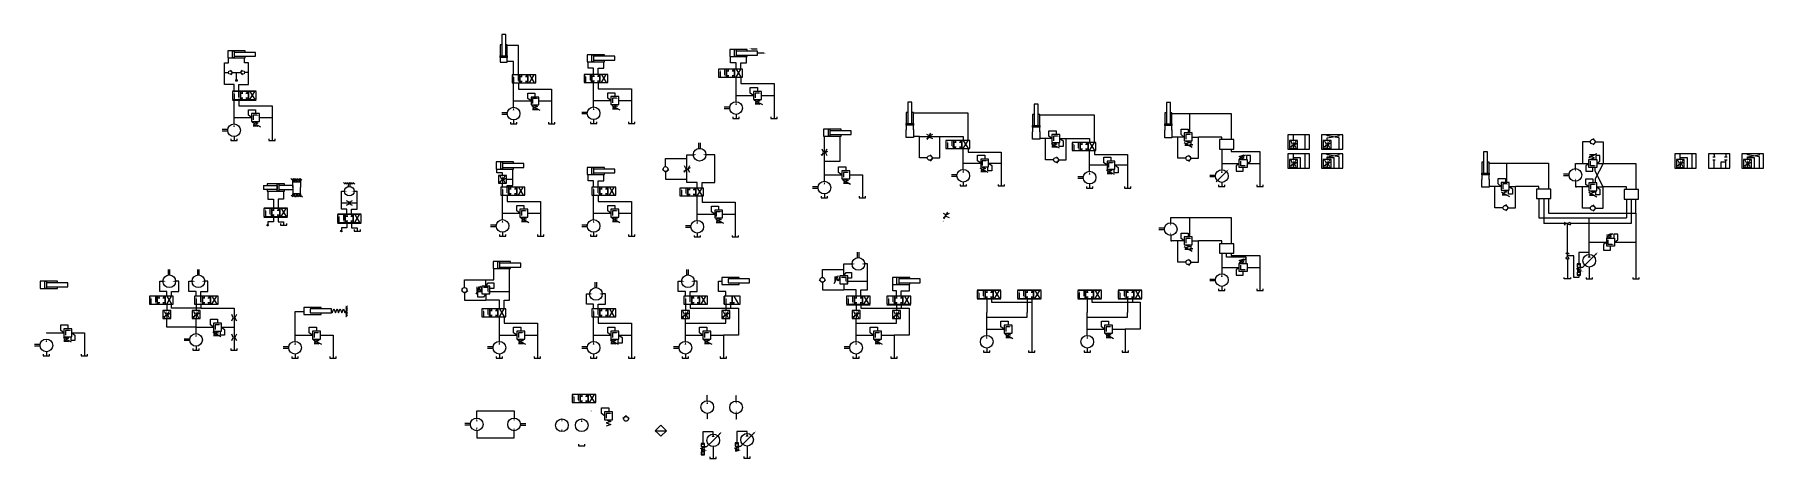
# Model space of a CAD drawing. Header units: inches. Extents: x -12 to 124, y 4 to 38.
import ezdxf
from ezdxf.lldxf.tags import DXFTag

# ---------------------------------------------------------------- set-up
doc = ezdxf.new("R2010")
doc.units = ezdxf.units.IN
doc.header["$LTSCALE"] = 0.25
doc.header["$MEASUREMENT"] = 0
tags = doc.linetypes.add('CENTER2', pattern=[1.125, 0.75, -0.125, 0.125, -0.125]).pattern_tags.tags
tags[10:11] = [DXFTag(74, 4), DXFTag(75, 0), DXFTag(340, '0'), DXFTag(46, 1.0), DXFTag(50, 0.0), DXFTag(44, 0.0), DXFTag(45, 0.0)]
tags[8:9] = [DXFTag(74, 4), DXFTag(75, 0), DXFTag(340, '0'), DXFTag(46, 1.0), DXFTag(50, 0.0), DXFTag(44, 0.0), DXFTag(45, 0.0)]
tags[6:7] = [DXFTag(74, 4), DXFTag(75, 0), DXFTag(340, '0'), DXFTag(46, 1.0), DXFTag(50, 0.0), DXFTag(44, 0.0), DXFTag(45, 0.0)]
tags[4:5] = [DXFTag(74, 4), DXFTag(75, 0), DXFTag(340, '0'), DXFTag(46, 1.0), DXFTag(50, 0.0), DXFTag(44, 0.0), DXFTag(45, 0.0)]
tags = doc.linetypes.add('HIDDEN', pattern=[0.375, 0.25, -0.125]).pattern_tags.tags
tags[6:7] = [DXFTag(74, 4), DXFTag(75, 0), DXFTag(340, '0'), DXFTag(46, 1.0), DXFTag(50, 0.0), DXFTag(44, 0.0), DXFTag(45, 0.0)]
tags[4:5] = [DXFTag(74, 4), DXFTag(75, 0), DXFTag(340, '0'), DXFTag(46, 1.0), DXFTag(50, 0.0), DXFTag(44, 0.0), DXFTag(45, 0.0)]
tags = doc.linetypes.add('HIDDEN4', pattern=[0.09375, 0.0625, -0.03125]).pattern_tags.tags
tags[6:7] = [DXFTag(74, 4), DXFTag(75, 0), DXFTag(340, '0'), DXFTag(46, 1.0), DXFTag(50, 0.0), DXFTag(44, 0.0), DXFTag(45, 0.0)]
tags[4:5] = [DXFTag(74, 4), DXFTag(75, 0), DXFTag(340, '0'), DXFTag(46, 1.0), DXFTag(50, 0.0), DXFTag(44, 0.0), DXFTag(45, 0.0)]

msp = doc.modelspace()

# ---------------------------------------------------------------- linework, layer by layer
for p, q in [((25.5, 34.5), (25.5, 33.88)), ((26.12, 34.5), (25.5, 34.5)), ((26.12, 34.5), (26.12, 33.88)), ((26.75, 34.5), (26.12, 34.5)), ((26.12, 33.88), (26.12, 34.5)), ((26.75, 33.88), (26.75, 34.5)), ((26.75, 34.5), (26.75, 33.88)), ((27.38, 34.5), (26.75, 34.5)), ((26.75, 33.88), (26.75, 34.5)), ((26.88, 33.88), (27.25, 34.5)), ((26.88, 34.5), (27.25, 33.88)), ((27.38, 33.88), (27.38, 34.5)), ((31.19, 34.53), (31.19, 33.91)), ((31.81, 34.53), (31.19, 34.53)), ((31.81, 34.53), (31.81, 33.91)), ((32.44, 34.53), (31.81, 34.53)), ((31.81, 33.91), (31.81, 34.53)), ((32.44, 33.91), (32.44, 34.53)), ((32.44, 34.53), (32.44, 33.91)), ((33.06, 34.53), (32.44, 34.53)), ((32.44, 33.91), (32.44, 34.53)), ((32.56, 33.91), (32.94, 34.53)), ((32.56, 34.53), (32.94, 33.91)), ((33.06, 33.91), (33.06, 34.53)), ((41.81, 34.94), (41.81, 34.31)), ((42.44, 34.94), (41.81, 34.94)), ((41.81, 34.31), (42.44, 34.31)), ((42.44, 34.94), (42.44, 34.31)), ((43.06, 34.94), (42.44, 34.94)), ((42.44, 34.31), (42.44, 34.94)), ((42.44, 34.31), (43.06, 34.31)), ((43.06, 34.31), (43.06, 34.94)), ((43.06, 34.94), (43.06, 34.31)), ((43.69, 34.94), (43.06, 34.94)), ((43.06, 34.31), (43.06, 34.94)), ((43.06, 34.31), (43.69, 34.31)), ((43.19, 34.31), (43.56, 34.94)), ((43.19, 34.94), (43.56, 34.31)), ((43.69, 34.31), (43.69, 34.94)), ((3.44, 33.19), (3.44, 32.56)), ((4.06, 33.19), (3.44, 33.19)), ((4.06, 33.19), (4.06, 32.56)), ((4.69, 33.19), (4.06, 33.19)), ((4.06, 32.56), (4.06, 33.19)), ((4.69, 32.56), (4.69, 33.19)), ((4.69, 33.19), (4.69, 32.56)), ((5.31, 33.19), (4.69, 33.19)), ((4.69, 32.56), (4.69, 33.19)), ((4.81, 32.56), (5.19, 33.19)), ((4.81, 33.19), (5.19, 32.56)), ((5.31, 32.56), (5.31, 33.19)), ((25.5, 33.88), (26.12, 33.88)), ((26.12, 33.88), (26.75, 33.88)), ((26.75, 33.88), (27.38, 33.88)), ((31.19, 33.91), (31.81, 33.91)), ((31.81, 33.91), (32.44, 33.91)), ((32.44, 33.91), (33.06, 33.91)), ((33.31, 32.78), (33.31, 32.16)), ((33.94, 32.78), (33.31, 32.78)), ((33.94, 32.16), (33.94, 32.78)), ((44.56, 33.19), (44.56, 32.56)), ((45.19, 33.19), (44.56, 33.19)), ((45.19, 32.56), (45.19, 33.19)), ((3.44, 32.56), (4.06, 32.56)), ((4.06, 32.56), (4.69, 32.56)), ((4.69, 32.56), (5.31, 32.56)), ((4.94, 31.44), (4.94, 30.81)), ((5.56, 31.44), (4.94, 31.44)), ((5.56, 30.81), (5.56, 31.44)), ((27, 32.75), (27, 32.12)), ((27.62, 32.75), (27, 32.75)), ((27, 32.12), (27.62, 32.12)), ((27.06, 32.06), (27.7, 31.71)), ((27.5, 31.75), (27.12, 31.75)), ((27.12, 32.12), (27.5, 32)), ((27.5, 32), (27.12, 31.88)), ((27.12, 31.88), (27.5, 31.75)), ((27.62, 32.12), (27.62, 32.75)), ((33.31, 32.16), (33.94, 32.16)), ((33.38, 32.09), (34.01, 31.74)), ((33.44, 32.16), (33.81, 32.03)), ((33.81, 32.03), (33.44, 31.91)), ((33.44, 31.91), (33.81, 31.78)), ((33.81, 31.78), (33.44, 31.78)), ((44.56, 32.56), (45.19, 32.56)), ((44.62, 32.5), (45.26, 32.15)), ((44.69, 32.56), (45.06, 32.44)), ((45.06, 32.44), (44.69, 32.31)), ((44.69, 32.31), (45.06, 32.19)), ((45.06, 32.19), (44.69, 32.19)), ((4.94, 30.81), (5.56, 30.81)), ((5, 30.75), (5.64, 30.4)), ((5.06, 30.81), (5.44, 30.69)), ((5.44, 30.69), (5.06, 30.56)), ((5.06, 30.56), (5.44, 30.44)), ((5.44, 30.44), (5.06, 30.44)), ((25.38, 30.75), (25.38, 30.62)), ((25.38, 30.62), (25.88, 30.62)), ((25.88, 30.62), (25.88, 30.75)), ((28.38, 30.75), (28.38, 30.62)), ((28.38, 30.62), (28.88, 30.62)), ((28.88, 30.62), (28.88, 30.75)), ((31.69, 30.78), (31.69, 30.66)), ((31.69, 30.66), (32.19, 30.66)), ((32.19, 30.66), (32.19, 30.78)), ((34.69, 30.78), (34.69, 30.66)), ((34.69, 30.66), (35.19, 30.66)), ((35.19, 30.66), (35.19, 30.78)), ((42.94, 31.19), (42.94, 31.06)), ((42.94, 31.06), (43.44, 31.06)), ((43.44, 31.06), (43.44, 31.19)), ((45.94, 31.19), (45.94, 31.06)), ((45.94, 31.06), (46.44, 31.06)), ((46.44, 31.06), (46.44, 31.19)), ((3.31, 29.44), (3.31, 29.31)), ((3.31, 29.31), (3.81, 29.31)), ((3.81, 29.31), (3.81, 29.44)), ((6.31, 29.44), (6.31, 29.31)), ((6.31, 29.31), (6.81, 29.31)), ((6.81, 29.31), (6.81, 29.44)), ((58.28, 29.38), (58.57, 29.9)), ((59.75, 29.31), (59.75, 28.69)), ((60.38, 29.31), (59.75, 29.31)), ((59.75, 28.69), (60.38, 28.69)), ((60.38, 29.31), (60.38, 28.69)), ((61, 29.31), (60.38, 29.31)), ((60.38, 28.69), (60.38, 29.31)), ((60.38, 28.69), (61, 28.69)), ((61, 28.69), (61, 29.31)), ((61, 29.31), (61, 28.69)), ((61.63, 29.31), (61, 29.31)), ((61, 28.69), (61, 29.31)), ((61, 28.69), (61.63, 28.69)), ((61.12, 28.69), (61.5, 29.31)), ((61.12, 29.31), (61.5, 28.69)), ((61.63, 28.69), (61.63, 29.31)), ((68.06, 29.09), (68.7, 28.74)), ((68.12, 29.78), (68.12, 29.16)), ((68.75, 29.78), (68.12, 29.78)), ((68.12, 29.16), (68.75, 29.16)), ((68.12, 29.16), (68.5, 29.03)), ((68.5, 29.03), (68.12, 28.91)), ((68.12, 28.91), (68.5, 28.78)), ((68.5, 28.78), (68.12, 28.78)), ((68.75, 29.16), (68.75, 29.78)), ((69.72, 29.16), (69.72, 28.53)), ((70.34, 29.16), (69.72, 29.16)), ((70.34, 29.16), (70.34, 28.53)), ((70.97, 29.16), (70.34, 29.16)), ((70.34, 28.53), (70.34, 29.16)), ((70.97, 28.53), (70.97, 29.16)), ((70.97, 29.16), (70.97, 28.53)), ((71.59, 29.16), (70.97, 29.16)), ((70.97, 28.53), (70.97, 29.16)), ((71.09, 28.53), (71.47, 29.16)), ((71.09, 29.16), (71.47, 28.53)), ((71.59, 28.53), (71.59, 29.16)), ((78.56, 29.91), (78.56, 29.28)), ((79.19, 29.91), (78.56, 29.91)), ((78.56, 29.28), (79.19, 29.28)), ((78.56, 29.16), (79.2, 28.8)), ((78.62, 29.28), (79, 29.16)), ((79, 29.16), (78.62, 29.03)), ((78.62, 29.03), (79, 28.91)), ((79, 28.91), (78.62, 28.91)), ((79.19, 29.28), (79.19, 29.91)), ((86.88, 29.31), (86.88, 28.69)), ((87.5, 29.31), (86.88, 29.31)), ((86.88, 28.69), (87.5, 28.69)), ((86.94, 28.81), (87.46, 29.1)), ((87.5, 28.69), (87.5, 29.31)), ((89.53, 29.31), (89.53, 28.69)), ((90.16, 29.31), (89.53, 29.31)), ((89.53, 28.69), (90.16, 28.69)), ((89.59, 28.81), (90.12, 29.1)), ((90.16, 28.69), (90.16, 29.31)), ((49.91, 28.19), (50.43, 28.48)), ((62.5, 27.84), (62.5, 27.22)), ((63.12, 27.84), (62.5, 27.84)), ((63.12, 27.22), (63.12, 27.84)), ((69.72, 28.53), (70.34, 28.53)), ((70.34, 28.53), (70.97, 28.53)), ((70.97, 28.53), (71.59, 28.53)), ((72.47, 27.69), (72.47, 27.06)), ((73.09, 27.69), (72.47, 27.69)), ((73.09, 27.06), (73.09, 27.69)), ((82.89, 27.9), (83.4, 28.18)), ((82.91, 28.06), (83.28, 28.19)), ((83.28, 27.94), (82.91, 28.06)), ((82.91, 27.81), (83.28, 27.94)), ((82.91, 27.19), (82.91, 27.81)), ((82.91, 27.81), (83.53, 27.81)), ((83.53, 27.81), (83.53, 27.19)), ((86.88, 27.81), (86.88, 27.19)), ((87.5, 27.81), (86.88, 27.81)), ((86.94, 27.31), (87.46, 27.6)), ((87.5, 27.19), (87.5, 27.81)), ((89.53, 27.81), (89.53, 27.19)), ((90.16, 27.81), (89.53, 27.81)), ((89.59, 27.31), (90.12, 27.6)), ((90.16, 27.19), (90.16, 27.81)), ((110.5, 27.94), (111.14, 28.29)), ((110.5, 27.19), (110.5, 27.81)), ((110.5, 27.81), (111.12, 27.81)), ((110.56, 28.06), (110.94, 28.19)), ((110.94, 28.19), (110.56, 28.19)), ((110.94, 27.94), (110.56, 28.06)), ((110.56, 27.81), (110.94, 27.94)), ((111.12, 27.81), (111.12, 27.19)), ((117.41, 27.81), (117.41, 27.19)), ((118.03, 27.81), (117.41, 27.81)), ((117.47, 27.31), (117.99, 27.6)), ((118.03, 27.19), (118.03, 27.81)), ((122.72, 27.81), (122.72, 27.19)), ((123.34, 27.81), (122.72, 27.81)), ((122.78, 27.31), (123.31, 27.6)), ((123.34, 27.19), (123.34, 27.81)), ((24.44, 26.56), (24.44, 25.94)), ((25.06, 26.56), (24.44, 26.56)), ((24.44, 25.94), (25.06, 25.94)), ((24.5, 26.06), (25.03, 26.35)), ((25.06, 25.94), (25.06, 26.56)), ((39.06, 26.88), (39.59, 27.17)), ((51.53, 26.91), (51.53, 26.28)), ((52.16, 26.91), (51.53, 26.91)), ((51.53, 26.28), (52.16, 26.28)), ((51.59, 26.22), (52.23, 25.86)), ((51.66, 26.28), (52.03, 26.16)), ((52.03, 26.16), (51.66, 26.03)), ((51.66, 26.03), (52.03, 25.91)), ((52.16, 26.28), (52.16, 26.91)), ((62.44, 27.16), (63.07, 26.8)), ((62.5, 27.22), (63.12, 27.22)), ((62.5, 27.22), (62.88, 27.09)), ((62.88, 27.09), (62.5, 26.97)), ((62.5, 26.97), (62.88, 26.84)), ((62.88, 26.84), (62.5, 26.84)), ((72.41, 27), (73.04, 26.65)), ((72.47, 27.06), (73.09, 27.06)), ((72.47, 27.06), (72.84, 26.94)), ((72.84, 26.94), (72.47, 26.81)), ((72.47, 26.81), (72.84, 26.69)), ((72.84, 26.69), (72.47, 26.69)), ((83.53, 27.19), (82.91, 27.19)), ((86.88, 27.19), (87.5, 27.19)), ((89.53, 27.19), (90.16, 27.19)), ((103.59, 26), (103.59, 25.38)), ((104.22, 26), (103.59, 26)), ((104.22, 25.38), (104.22, 26)), ((111.12, 27.19), (110.5, 27.19)), ((110.5, 25.97), (110.5, 25.34)), ((111.12, 25.97), (110.5, 25.97)), ((111.12, 25.34), (111.12, 25.97)), ((117.41, 27.19), (118.03, 27.19)), ((122.72, 27.19), (123.34, 27.19)), ((24.62, 25.62), (24.62, 25)), ((25.25, 25.62), (24.62, 25.62)), ((24.62, 25), (25.25, 25)), ((25.25, 25.62), (25.25, 25)), ((25.88, 25.62), (25.25, 25.62)), ((25.25, 25), (25.25, 25.62)), ((25.25, 25), (25.88, 25)), ((25.88, 25), (25.88, 25.62)), ((25.88, 25.62), (25.88, 25)), ((26.5, 25.62), (25.88, 25.62)), ((25.88, 25), (25.88, 25.62)), ((25.88, 25), (26.5, 25)), ((26, 25), (26.38, 25.62)), ((26, 25.62), (26.38, 25)), ((26.5, 25), (26.5, 25.62)), ((31.81, 25.62), (31.81, 25)), ((32.44, 25.62), (31.81, 25.62)), ((31.81, 25), (32.44, 25)), ((32.44, 25.62), (32.44, 25)), ((33.06, 25.62), (32.44, 25.62)), ((32.44, 25), (32.44, 25.62)), ((32.44, 25), (33.06, 25)), ((33.06, 25), (33.06, 25.62)), ((33.06, 25.62), (33.06, 25)), ((33.69, 25.62), (33.06, 25.62)), ((33.06, 25), (33.06, 25.62)), ((33.06, 25), (33.69, 25)), ((33.19, 25), (33.56, 25.62)), ((33.19, 25.62), (33.56, 25)), ((33.69, 25), (33.69, 25.62)), ((38.75, 25.56), (38.75, 24.94)), ((39.38, 25.56), (38.75, 25.56)), ((38.75, 24.94), (39.38, 24.94)), ((39.38, 25.56), (39.38, 24.94)), ((40, 25.56), (39.38, 25.56)), ((39.38, 24.94), (39.38, 25.56)), ((39.38, 24.94), (40, 24.94)), ((40, 24.94), (40, 25.56)), ((40, 25.56), (40, 24.94)), ((40.62, 25.56), (40, 25.56)), ((40, 24.94), (40, 25.56)), ((40, 24.94), (40.62, 24.94)), ((40.12, 24.94), (40.5, 25.56)), ((40.12, 25.56), (40.5, 24.94)), ((40.62, 24.94), (40.62, 25.56)), ((49.91, 24.91), (49.91, 24.78)), ((49.91, 24.78), (50.41, 24.78)), ((50.41, 24.78), (50.41, 24.91)), ((52.03, 25.91), (51.66, 25.91)), ((52.91, 24.91), (52.91, 24.78)), ((52.91, 24.78), (53.41, 24.78)), ((53.41, 24.78), (53.41, 24.91)), ((60.88, 25.84), (60.88, 25.72)), ((60.88, 25.72), (61.38, 25.72)), ((61.38, 25.72), (61.38, 25.84)), ((63.88, 25.84), (63.88, 25.72)), ((63.88, 25.72), (64.38, 25.72)), ((64.38, 25.72), (64.38, 25.84)), ((70.84, 25.69), (70.84, 25.56)), ((70.84, 25.56), (71.34, 25.56)), ((71.34, 25.56), (71.34, 25.69)), ((73.84, 25.69), (73.84, 25.56)), ((73.84, 25.56), (74.34, 25.56)), ((74.34, 25.56), (74.34, 25.69)), ((81.28, 25.81), (81.28, 25.69)), ((81.28, 25.69), (81.78, 25.69)), ((81.78, 25.69), (81.78, 25.81)), ((84.28, 25.81), (84.28, 25.69)), ((84.28, 25.69), (84.78, 25.69)), ((84.78, 25.69), (84.78, 25.81)), ((103.59, 25.38), (104.22, 25.38)), ((103.59, 25.25), (104.23, 24.9)), ((103.66, 25.38), (104.03, 25.25)), ((104.03, 25.25), (103.66, 25.12)), ((103.66, 25.12), (104.03, 25)), ((104.03, 25), (103.66, 25)), ((110.5, 25.34), (111.12, 25.34)), ((110.5, 25.22), (111.14, 24.86)), ((110.56, 25.34), (110.94, 25.22)), ((110.94, 25.22), (110.56, 25.09)), ((110.56, 25.09), (110.94, 24.97)), ((110.94, 24.97), (110.56, 24.97)), ((5.91, 23.94), (5.91, 23.31)), ((6.53, 23.94), (5.91, 23.94)), ((5.91, 23.31), (6.53, 23.31)), ((6.53, 23.94), (6.53, 23.31)), ((7.16, 23.94), (6.53, 23.94)), ((6.53, 23.31), (6.53, 23.94)), ((6.53, 23.31), (7.16, 23.31)), ((7.16, 23.31), (7.16, 23.94)), ((7.16, 23.94), (7.16, 23.31)), ((7.78, 23.94), (7.16, 23.94)), ((7.16, 23.31), (7.16, 23.94)), ((7.16, 23.31), (7.78, 23.31)), ((7.28, 23.31), (7.66, 23.94)), ((7.28, 23.94), (7.66, 23.31)), ((7.78, 23.31), (7.78, 23.94)), ((11.72, 23.47), (11.72, 22.84)), ((12.34, 23.47), (11.72, 23.47)), ((12.34, 23.47), (12.34, 22.84)), ((12.97, 23.47), (12.34, 23.47)), ((12.34, 22.84), (12.34, 23.47)), ((12.97, 22.84), (12.97, 23.47)), ((12.97, 23.47), (12.97, 22.84)), ((13.59, 23.47), (12.97, 23.47)), ((12.97, 22.84), (12.97, 23.47)), ((13.09, 22.84), (13.47, 23.47)), ((13.09, 23.47), (13.47, 22.84)), ((13.59, 22.84), (13.59, 23.47)), ((26.12, 23.88), (26.12, 23.25)), ((26.75, 23.88), (26.12, 23.88)), ((26.12, 23.25), (26.75, 23.25)), ((26.25, 23.25), (26.62, 23.12)), ((26.75, 23.25), (26.75, 23.88)), ((33.31, 23.88), (33.31, 23.25)), ((33.94, 23.88), (33.31, 23.88)), ((33.31, 23.25), (33.94, 23.25)), ((33.44, 23.25), (33.81, 23.12)), ((33.94, 23.25), (33.94, 23.88)), ((41.5, 23.81), (41.5, 23.19)), ((42.12, 23.81), (41.5, 23.81)), ((42.12, 23.19), (42.12, 23.81)), ((59.59, 23.12), (59.89, 23.65)), ((7.22, 22.75), (7.22, 22.62)), ((7.22, 22.62), (7.72, 22.62)), ((7.72, 22.62), (7.72, 22.75)), ((11.72, 22.84), (12.34, 22.84)), ((12.34, 22.84), (12.97, 22.84)), ((12.97, 22.84), (13.59, 22.84)), ((13.03, 22.28), (13.03, 22.16)), ((13.03, 22.16), (13.53, 22.16)), ((13.53, 22.16), (13.53, 22.28)), ((24.5, 21.88), (24.5, 21.75)), ((25, 21.75), (25, 21.88)), ((26.19, 23.19), (26.82, 22.83)), ((26.62, 23.12), (26.25, 23)), ((26.25, 23), (26.62, 22.88)), ((26.62, 22.88), (26.25, 22.88)), ((27.5, 21.88), (27.5, 21.75)), ((28, 21.75), (28, 21.88)), ((31.69, 21.88), (31.69, 21.75)), ((32.19, 21.75), (32.19, 21.88)), ((33.38, 23.19), (34.01, 22.83)), ((33.81, 23.12), (33.44, 23)), ((33.44, 23), (33.81, 22.88)), ((33.81, 22.88), (33.44, 22.88)), ((34.69, 21.88), (34.69, 21.75)), ((35.19, 21.75), (35.19, 21.88)), ((41.5, 23.19), (42.12, 23.19)), ((41.56, 23.12), (42.2, 22.77)), ((42, 22.81), (41.62, 22.81)), ((41.62, 23.19), (42, 23.06)), ((42, 23.06), (41.62, 22.94)), ((41.62, 22.94), (42, 22.81)), ((111.89, 21.68), (112.4, 21.97)), ((111.91, 21.84), (112.28, 21.97)), ((112.28, 21.72), (111.91, 21.84)), ((24.5, 21.75), (25, 21.75)), ((27.5, 21.75), (28, 21.75)), ((31.69, 21.75), (32.19, 21.75)), ((34.69, 21.75), (35.19, 21.75)), ((39.88, 21.81), (39.88, 21.69)), ((39.88, 21.69), (40.38, 21.69)), ((40.38, 21.69), (40.38, 21.81)), ((42.88, 21.81), (42.88, 21.69)), ((42.88, 21.69), (43.38, 21.69)), ((43.38, 21.69), (43.38, 21.81)), ((78.56, 21.69), (78.56, 21.06)), ((79.19, 21.69), (78.56, 21.69)), ((78.56, 21.06), (79.19, 21.06)), ((78.56, 20.94), (79.2, 20.58)), ((78.62, 21.06), (79, 20.94)), ((79, 20.94), (78.62, 20.81)), ((78.62, 20.81), (79, 20.69)), ((79, 20.69), (78.62, 20.69)), ((79.19, 21.06), (79.19, 21.69)), ((111.91, 21.59), (112.28, 21.72)), ((111.91, 20.97), (111.91, 21.59)), ((111.91, 21.59), (112.53, 21.59)), ((112.53, 20.97), (111.91, 20.97)), ((112.53, 21.59), (112.53, 20.97)), ((82.89, 19.68), (83.4, 19.97)), ((82.91, 19.84), (83.28, 19.97)), ((83.28, 19.72), (82.91, 19.84)), ((82.91, 19.59), (83.28, 19.72)), ((82.91, 18.97), (82.91, 19.59)), ((82.91, 19.59), (83.53, 19.59)), ((83.53, 19.59), (83.53, 18.97)), ((23, 17.81), (22.65, 17.18)), ((22.88, 17.75), (22.75, 17.38)), ((22.75, 17.38), (22.75, 17.75)), ((23, 17.38), (22.88, 17.75)), ((23.12, 17.75), (23, 17.38)), ((23.75, 17.81), (23.12, 17.81)), ((23.12, 17.81), (23.12, 17.19)), ((23.75, 17.19), (23.75, 17.81)), ((51.25, 18.62), (50.9, 17.99)), ((51.12, 18.56), (51, 18.19)), ((51, 18.19), (51, 18.56)), ((51.25, 18.19), (51.12, 18.56)), ((51.38, 18.56), (51.25, 18.19)), ((52, 18.62), (51.38, 18.62)), ((51.38, 18.62), (51.38, 18)), ((51.38, 18), (52, 18)), ((52, 18), (52, 18.62)), ((83.53, 18.97), (82.91, 18.97)), ((108.56, 18.38), (108.56, 18.5)), ((109.06, 18.38), (108.56, 18.38)), ((109.06, 18.5), (109.06, 18.38)), ((109.59, 18.91), (109.84, 18.91)), ((110.28, 18.5), (110.28, 18.38)), ((110.28, 18.38), (110.78, 18.38)), ((110.78, 18.38), (110.78, 18.5)), ((113.97, 18.5), (113.97, 18.38)), ((113.97, 18.38), (114.47, 18.38)), ((114.47, 18.38), (114.47, 18.5)), ((-3.12, 17), (-3.12, 16.38)), ((-2.5, 17), (-3.12, 17)), ((-2.5, 17), (-2.5, 16.38)), ((-1.87, 17), (-2.5, 17)), ((-2.5, 16.38), (-2.5, 17)), ((-1.87, 16.38), (-1.87, 17)), ((-1.87, 17), (-1.87, 16.38)), ((-1.25, 17), (-1.87, 17)), ((-1.87, 16.38), (-1.87, 17)), ((-1.75, 16.38), (-1.38, 17)), ((-1.75, 17), (-1.38, 16.38)), ((-1.25, 16.38), (-1.25, 17)), ((0.44, 17), (0.44, 16.38)), ((1.06, 17), (0.44, 17)), ((1.06, 17), (1.06, 16.38)), ((1.69, 17), (1.06, 17)), ((1.06, 16.38), (1.06, 17)), ((1.69, 16.38), (1.69, 17)), ((1.69, 17), (1.69, 16.38)), ((2.31, 17), (1.69, 17)), ((1.69, 16.38), (1.69, 17)), ((1.81, 16.38), (2.19, 17)), ((1.81, 17), (2.19, 16.38)), ((2.31, 16.38), (2.31, 17)), ((23.12, 17.19), (23.75, 17.19)), ((39.06, 17), (39.06, 16.38)), ((39.69, 17), (39.06, 17)), ((39.69, 17), (39.69, 16.38)), ((40.31, 17), (39.69, 17)), ((39.69, 16.38), (39.69, 17)), ((40.31, 16.38), (40.31, 17)), ((40.31, 17), (40.31, 16.38)), ((40.94, 17), (40.31, 17)), ((40.31, 16.38), (40.31, 17)), ((40.44, 16.38), (40.81, 17)), ((40.44, 17), (40.81, 16.38)), ((40.94, 16.38), (40.94, 17)), ((42.25, 17), (42.25, 16.38)), ((42.88, 17), (42.25, 17)), ((42.25, 16.38), (42.25, 17)), ((42.88, 16.38), (42.88, 17)), ((42.88, 17), (42.88, 16.38)), ((43.5, 17), (42.88, 17)), ((42.88, 16.38), (42.88, 17)), ((43, 17), (43.38, 16.38)), ((43.5, 16.38), (43.5, 17)), ((51.91, 17.03), (53.78, 17.03)), ((51.91, 17), (51.91, 16.38)), ((52.53, 17), (51.91, 17)), ((52.53, 17), (52.53, 16.38)), ((53.16, 17), (52.53, 17)), ((52.53, 16.38), (52.53, 17)), ((53.16, 16.38), (53.16, 17)), ((53.16, 17), (53.16, 16.38)), ((53.78, 17), (53.16, 17)), ((53.16, 16.38), (53.16, 17)), ((53.28, 16.38), (53.66, 17)), ((53.28, 17), (53.66, 16.38)), ((53.78, 16.38), (53.78, 17)), ((55.09, 17.03), (56.97, 17.03)), ((55.09, 17), (55.09, 16.38)), ((55.72, 17), (55.09, 17)), ((55.72, 17), (55.72, 16.38)), ((56.34, 17), (55.72, 17)), ((55.72, 16.38), (55.72, 17)), ((56.34, 16.38), (56.34, 17)), ((56.34, 17), (56.34, 16.38)), ((56.97, 17), (56.34, 17)), ((56.34, 16.38), (56.34, 17)), ((56.47, 16.38), (56.84, 17)), ((56.47, 17), (56.84, 16.38)), ((56.97, 16.38), (56.97, 17)), ((62.22, 17.5), (64.09, 17.5)), ((62.22, 17.47), (62.22, 16.84)), ((62.84, 17.47), (62.22, 17.47)), ((62.22, 16.84), (62.84, 16.84)), ((62.22, 16.81), (64.09, 16.81)), ((62.84, 17.47), (62.84, 16.84)), ((63.47, 17.47), (62.84, 17.47)), ((62.84, 16.84), (62.84, 17.47)), ((62.84, 16.84), (63.47, 16.84)), ((63.47, 16.84), (63.47, 17.47)), ((63.47, 17.47), (63.47, 16.84)), ((64.09, 17.47), (63.47, 17.47)), ((63.47, 16.84), (63.47, 17.47)), ((63.47, 16.84), (64.09, 16.84)), ((63.59, 16.84), (63.97, 17.47)), ((63.59, 17.47), (63.97, 16.84)), ((64.09, 16.84), (64.09, 17.47)), ((65.41, 17.5), (67.28, 17.5)), ((65.41, 17.47), (65.41, 16.84)), ((66.03, 17.47), (65.41, 17.47)), ((65.41, 16.84), (66.03, 16.84)), ((65.41, 16.81), (67.28, 16.81)), ((66.03, 17.47), (66.03, 16.84)), ((66.66, 17.47), (66.03, 17.47)), ((66.03, 16.84), (66.03, 17.47)), ((66.03, 16.84), (66.66, 16.84)), ((66.66, 16.84), (66.66, 17.47)), ((66.66, 17.47), (66.66, 16.84)), ((67.28, 17.47), (66.66, 17.47)), ((66.66, 16.84), (66.66, 17.47)), ((66.66, 16.84), (67.28, 16.84)), ((66.78, 16.84), (67.16, 17.47)), ((66.78, 17.47), (67.16, 16.84)), ((67.28, 16.84), (67.28, 17.47)), ((70.16, 17.5), (72.03, 17.5)), ((70.16, 17.47), (70.16, 16.84)), ((70.78, 17.47), (70.16, 17.47)), ((70.16, 16.84), (70.78, 16.84)), ((70.16, 16.81), (72.03, 16.81)), ((70.78, 17.47), (70.78, 16.84)), ((71.41, 17.47), (70.78, 17.47)), ((70.78, 16.84), (70.78, 17.47)), ((70.78, 16.84), (71.41, 16.84)), ((71.41, 16.84), (71.41, 17.47)), ((71.41, 17.47), (71.41, 16.84)), ((72.03, 17.47), (71.41, 17.47)), ((71.41, 16.84), (71.41, 17.47)), ((71.41, 16.84), (72.03, 16.84)), ((71.53, 16.84), (71.91, 17.47)), ((71.53, 17.47), (71.91, 16.84)), ((72.03, 16.84), (72.03, 17.47)), ((73.34, 17.5), (75.22, 17.5)), ((73.34, 17.47), (73.34, 16.84)), ((73.97, 17.47), (73.34, 17.47)), ((73.34, 16.84), (73.97, 16.84)), ((73.34, 16.81), (75.22, 16.81)), ((73.97, 17.47), (73.97, 16.84)), ((74.59, 17.47), (73.97, 17.47)), ((73.97, 16.84), (73.97, 17.47)), ((73.97, 16.84), (74.59, 16.84)), ((74.59, 16.84), (74.59, 17.47)), ((74.59, 17.47), (74.59, 16.84)), ((75.22, 17.47), (74.59, 17.47)), ((74.59, 16.84), (74.59, 17.47)), ((74.59, 16.84), (75.22, 16.84)), ((74.72, 16.84), (75.09, 17.47)), ((74.72, 17.47), (75.09, 16.84)), ((75.22, 16.84), (75.22, 17.47)), ((81.28, 17.59), (81.28, 17.47)), ((81.28, 17.47), (81.78, 17.47)), ((81.78, 17.47), (81.78, 17.59)), ((84.28, 17.59), (84.28, 17.47)), ((84.28, 17.47), (84.78, 17.47)), ((84.78, 17.47), (84.78, 17.59)), ((-3.12, 16.38), (-2.5, 16.38)), ((-2.5, 16.38), (-1.87, 16.38)), ((-2.06, 15.88), (-2.06, 15.25)), ((-1.44, 15.88), (-2.06, 15.88)), ((-2.06, 15.25), (-1.44, 15.25)), ((-2, 15.38), (-1.47, 15.67)), ((-1.87, 16.38), (-1.25, 16.38)), ((-1.44, 15.25), (-1.44, 15.88)), ((0.25, 15.88), (0.25, 15.25)), ((0.88, 15.88), (0.25, 15.88)), ((0.25, 15.25), (0.88, 15.25)), ((0.31, 15.38), (0.84, 15.67)), ((0.44, 16.38), (1.06, 16.38)), ((0.88, 15.25), (0.88, 15.88)), ((1.06, 16.38), (1.69, 16.38)), ((1.69, 16.38), (2.31, 16.38)), ((23.12, 16), (23.12, 15.38)), ((23.75, 16), (23.12, 16)), ((23.12, 15.38), (23.75, 15.38)), ((23.75, 16), (23.75, 15.38)), ((24.38, 16), (23.75, 16)), ((23.75, 15.38), (23.75, 16)), ((23.75, 15.38), (24.38, 15.38)), ((24.38, 15.38), (24.38, 16)), ((24.38, 16), (24.38, 15.38)), ((25, 16), (24.38, 16)), ((24.38, 15.38), (24.38, 16)), ((24.38, 15.38), (25, 15.38)), ((24.5, 15.38), (24.88, 16)), ((24.5, 16), (24.88, 15.38)), ((25, 15.38), (25, 16)), ((31.81, 16), (31.81, 15.38)), ((32.44, 16), (31.81, 16)), ((31.81, 15.38), (32.44, 15.38)), ((32.44, 16), (32.44, 15.38)), ((33.06, 16), (32.44, 16)), ((32.44, 15.38), (32.44, 16)), ((32.44, 15.38), (33.06, 15.38)), ((33.06, 15.38), (33.06, 16)), ((33.06, 16), (33.06, 15.38)), ((33.69, 16), (33.06, 16)), ((33.06, 15.38), (33.06, 16)), ((33.06, 15.38), (33.69, 15.38)), ((33.19, 15.38), (33.56, 16)), ((33.19, 16), (33.56, 15.38)), ((33.69, 15.38), (33.69, 16)), ((38.88, 15.88), (38.88, 15.25)), ((39.5, 15.88), (38.88, 15.88)), ((38.88, 15.25), (39.5, 15.25)), ((38.94, 15.38), (39.46, 15.67)), ((39.06, 16.38), (39.69, 16.38)), ((39.5, 15.25), (39.5, 15.88)), ((39.69, 16.38), (40.31, 16.38)), ((40.31, 16.38), (40.94, 16.38)), ((42.06, 15.88), (42.06, 15.25)), ((42.69, 15.88), (42.06, 15.88)), ((42.06, 15.25), (42.69, 15.25)), ((42.12, 15.38), (42.65, 15.67)), ((42.25, 16.38), (42.88, 16.38)), ((42.69, 15.25), (42.69, 15.88)), ((42.88, 16.38), (43.5, 16.38)), ((51.91, 16.38), (52.53, 16.38)), ((51.91, 16.34), (53.78, 16.34)), ((52.34, 15.88), (52.34, 15.25)), ((52.97, 15.88), (52.34, 15.88)), ((52.34, 15.25), (52.97, 15.25)), ((52.41, 15.38), (52.93, 15.67)), ((52.53, 16.38), (53.16, 16.38)), ((52.97, 15.25), (52.97, 15.88)), ((53.16, 16.38), (53.78, 16.38)), ((55.09, 16.38), (55.72, 16.38)), ((55.09, 16.34), (56.97, 16.34)), ((55.53, 15.88), (55.53, 15.25)), ((56.16, 15.88), (55.53, 15.88)), ((55.53, 15.25), (56.16, 15.25)), ((55.59, 15.38), (56.12, 15.67)), ((55.72, 16.38), (56.34, 16.38)), ((56.16, 15.25), (56.16, 15.88)), ((56.34, 16.38), (56.97, 16.38)), ((-9.94, 13.75), (-9.3, 13.4)), ((-9.88, 14.44), (-9.88, 13.81)), ((-9.25, 14.44), (-9.88, 14.44)), ((-9.88, 13.81), (-9.25, 13.81)), ((-9.88, 13.81), (-9.5, 13.69)), ((-9.5, 13.69), (-9.88, 13.56)), ((-9.25, 13.81), (-9.25, 14.44)), ((1.88, 14.19), (2.51, 13.83)), ((1.94, 14.88), (1.94, 14.25)), ((2.56, 14.88), (1.94, 14.88)), ((1.94, 14.25), (2.56, 14.25)), ((1.94, 14.25), (2.31, 14.12)), ((2.31, 14.12), (1.94, 14)), ((1.94, 14), (2.31, 13.88)), ((2.31, 13.88), (1.94, 13.88)), ((2.56, 14.25), (2.56, 14.88)), ((9.75, 14.25), (9.75, 13.62)), ((10.38, 14.25), (9.75, 14.25)), ((10.38, 13.62), (10.38, 14.25)), ((25.88, 14.25), (25.88, 13.62)), ((26.5, 14.25), (25.88, 14.25)), ((26.5, 13.62), (26.5, 14.25)), ((33.31, 14.25), (33.31, 13.62)), ((33.94, 14.25), (33.31, 14.25)), ((33.94, 13.62), (33.94, 14.25)), ((40.56, 14.25), (40.56, 13.62)), ((41.19, 14.25), (40.56, 14.25)), ((41.19, 13.62), (41.19, 14.25)), ((54.03, 14.25), (54.03, 13.62)), ((54.66, 14.25), (54.03, 14.25)), ((54.66, 13.62), (54.66, 14.25)), ((64.34, 14.72), (64.34, 14.09)), ((64.97, 14.72), (64.34, 14.72)), ((64.34, 14.09), (64.97, 14.09)), ((64.41, 14.03), (65.04, 13.68)), ((64.47, 14.09), (64.84, 13.97)), ((64.84, 13.97), (64.47, 13.84)), ((64.47, 13.84), (64.84, 13.72)), ((64.84, 13.72), (64.47, 13.72)), ((64.97, 14.09), (64.97, 14.72)), ((72.28, 14.72), (72.28, 14.09)), ((72.91, 14.72), (72.28, 14.72)), ((72.28, 14.09), (72.91, 14.09)), ((72.34, 14.03), (72.98, 13.68)), ((72.41, 14.09), (72.78, 13.97)), ((72.78, 13.97), (72.41, 13.84)), ((72.41, 13.84), (72.78, 13.72)), ((72.78, 13.72), (72.41, 13.72)), ((72.91, 14.09), (72.91, 14.72)), ((-11.5, 12.44), (-11.5, 12.31)), ((-11.5, 12.31), (-11, 12.31)), ((-11, 12.31), (-11, 12.44)), ((-9.88, 13.56), (-9.5, 13.44)), ((-9.5, 13.44), (-9.88, 13.44)), ((-8.5, 12.44), (-8.5, 12.31)), ((-8.5, 12.31), (-8, 12.31)), ((-8, 12.31), (-8, 12.44)), ((0.31, 12.88), (0.31, 12.75)), ((0.31, 12.75), (0.81, 12.75)), ((0.81, 12.75), (0.81, 12.88)), ((3.31, 12.88), (3.31, 12.75)), ((3.31, 12.75), (3.81, 12.75)), ((3.81, 12.75), (3.81, 12.88)), ((9.75, 13.62), (10.38, 13.62)), ((9.81, 13.56), (10.45, 13.21)), ((9.88, 13.62), (10.25, 13.5)), ((10.25, 13.5), (9.88, 13.38)), ((9.88, 13.38), (10.25, 13.25)), ((10.25, 13.25), (9.88, 13.25)), ((25.88, 13.62), (26.5, 13.62)), ((25.94, 13.56), (26.57, 13.21)), ((26, 13.62), (26.38, 13.5)), ((26.38, 13.5), (26, 13.38)), ((26, 13.38), (26.38, 13.25)), ((26.38, 13.25), (26, 13.25)), ((33.25, 13.56), (33.89, 13.21)), ((33.31, 13.62), (33.94, 13.62)), ((33.31, 13.62), (33.69, 13.5)), ((33.69, 13.5), (33.31, 13.38)), ((33.31, 13.38), (33.69, 13.25)), ((33.69, 13.25), (33.31, 13.25)), ((40.56, 13.62), (41.19, 13.62)), ((40.62, 13.56), (41.26, 13.21)), ((40.69, 13.62), (41.06, 13.5)), ((41.06, 13.5), (40.69, 13.38)), ((40.69, 13.38), (41.06, 13.25)), ((41.06, 13.25), (40.69, 13.25)), ((54.03, 13.62), (54.66, 13.62)), ((54.09, 13.56), (54.73, 13.21)), ((54.16, 13.62), (54.53, 13.5)), ((54.53, 13.5), (54.16, 13.38)), ((54.16, 13.38), (54.53, 13.25)), ((54.53, 13.25), (54.16, 13.25)), ((62.72, 12.72), (62.72, 12.59)), ((62.72, 12.59), (63.22, 12.59)), ((63.22, 12.59), (63.22, 12.72)), ((66.28, 12.72), (66.28, 12.59)), ((66.28, 12.59), (66.78, 12.59)), ((66.78, 12.59), (66.78, 12.72)), ((70.66, 12.72), (70.66, 12.59)), ((70.66, 12.59), (71.16, 12.59)), ((71.16, 12.59), (71.16, 12.72)), ((73.66, 12.72), (73.66, 12.59)), ((73.66, 12.59), (74.16, 12.59)), ((74.16, 12.59), (74.16, 12.72)), ((8.12, 12.25), (8.12, 12.12)), ((8.12, 12.12), (8.62, 12.12)), ((8.62, 12.12), (8.62, 12.25)), ((11.12, 12.25), (11.12, 12.12)), ((11.12, 12.12), (11.62, 12.12)), ((11.62, 12.12), (11.62, 12.25)), ((24.25, 12.25), (24.25, 12.12)), ((24.25, 12.12), (24.75, 12.12)), ((24.75, 12.12), (24.75, 12.25)), ((27.25, 12.25), (27.25, 12.12)), ((27.25, 12.12), (27.75, 12.12)), ((27.75, 12.12), (27.75, 12.25)), ((31.69, 12.25), (31.69, 12.12)), ((31.69, 12.12), (32.19, 12.12)), ((32.19, 12.12), (32.19, 12.25)), ((34.69, 12.25), (34.69, 12.12)), ((34.69, 12.12), (35.19, 12.12)), ((35.19, 12.12), (35.19, 12.25)), ((38.94, 12.25), (38.94, 12.12)), ((38.94, 12.12), (39.44, 12.12)), ((39.44, 12.12), (39.44, 12.25)), ((41.94, 12.25), (41.94, 12.12)), ((41.94, 12.12), (42.44, 12.12)), ((42.44, 12.12), (42.44, 12.25)), ((52.41, 12.25), (52.41, 12.12)), ((52.41, 12.12), (52.91, 12.12)), ((52.91, 12.12), (52.91, 12.25)), ((55.41, 12.25), (55.41, 12.12)), ((55.41, 12.12), (55.91, 12.12)), ((55.91, 12.12), (55.91, 12.25)), ((30.25, 9.25), (30.25, 8.62)), ((30.88, 9.25), (30.25, 9.25)), ((30.25, 8.62), (30.88, 8.62)), ((30.88, 9.25), (30.88, 8.62)), ((31.5, 9.25), (30.88, 9.25)), ((30.88, 8.62), (30.88, 9.25)), ((30.88, 8.62), (31.5, 8.62)), ((31.5, 8.62), (31.5, 9.25)), ((31.5, 9.25), (31.5, 8.62)), ((32.12, 9.25), (31.5, 9.25)), ((31.5, 8.62), (31.5, 9.25)), ((31.5, 8.62), (32.12, 8.62)), ((31.62, 8.62), (32, 9.25)), ((31.62, 9.25), (32, 8.62)), ((32.12, 8.62), (32.12, 9.25)), ((32.81, 7.88), (32.81, 7.25)), ((33.44, 7.88), (32.81, 7.88)), ((32.81, 7.25), (33.44, 7.25)), ((32.94, 7.25), (33.31, 7.12)), ((33.31, 7.12), (32.94, 7)), ((32.94, 7), (33.31, 6.88)), ((33.31, 6.88), (32.94, 6.75)), ((33.44, 7.25), (33.44, 7.88)), ((30.75, 5.31), (30.75, 5.19)), ((30.75, 5.19), (31.25, 5.19)), ((31.25, 5.19), (31.25, 5.31)), ((40.44, 4.72), (40.69, 4.72)), ((41.12, 4.31), (41.12, 4.19)), ((41.12, 4.19), (41.62, 4.19)), ((41.62, 4.19), (41.62, 4.31)), ((43.81, 4.34), (43.81, 4.22)), ((43.81, 4.22), (44.31, 4.22)), ((44.31, 4.22), (44.31, 4.34))]:
    msp.add_line(p, q)
at = {"linetype": 'HIDDEN'}
msp.add_line((36.81, 6.38), (37.69, 6.38), dxfattribs=at)
for points in [[(24.69, 36.88), (24.56, 36.88), (24.56, 35.5), (25.12, 35.5), (25.12, 36.88), (25, 36.88)], [(24.69, 36), (25, 36), (25, 37.69), (24.69, 37.69), (24.69, 36)], [(3.56, 33.19), (3.56, 33.75), (2.81, 33.75), (2.81, 35.44), (3.12, 35.44), (3.12, 35.84)], [(4.44, 36.28), (4.44, 36.41), (3.06, 36.41), (3.06, 35.84), (4.44, 35.84), (4.44, 35.97)], [(3.56, 36.41), (3.56, 35.84), (3.44, 35.84), (3.44, 36.41), (3.56, 36.41)], [(3.56, 36.28), (3.56, 35.97), (5.25, 35.97), (5.25, 36.28), (3.56, 36.28)], [(3.94, 33.19), (3.94, 33.75), (4.69, 33.75), (4.69, 35.44), (4.38, 35.44), (4.38, 35.84)], [(24.56, 36), (25.12, 36), (25.12, 35.88), (24.56, 35.88), (24.56, 36)], [(26, 34.5), (26, 36.81), (25.12, 36.81)], [(25.62, 34.5), (25.62, 35.56), (25.12, 35.56)], [(32.81, 35.97), (32.81, 36.09), (31.44, 36.09), (31.44, 35.53), (32.81, 35.53), (32.81, 35.66)], [(31.94, 34.53), (31.94, 35.03), (31.5, 35.03), (31.5, 35.53)], [(31.94, 36.09), (31.94, 35.53), (31.81, 35.53), (31.81, 36.09), (31.94, 36.09)], [(31.94, 35.97), (31.94, 35.66), (33.62, 35.66), (33.62, 35.97), (31.94, 35.97)], [(32.31, 34.53), (32.31, 35.03), (32.75, 35.03), (32.75, 35.53)], [(44.06, 36.38), (44.06, 36.5), (42.69, 36.5), (42.69, 35.94), (44.06, 35.94), (44.06, 36.06)], [(43.19, 34.94), (43.19, 35.44), (42.75, 35.44), (42.75, 35.94)], [(43.19, 36.5), (43.19, 35.94), (43.06, 35.94), (43.06, 36.5), (43.19, 36.5)], [(43.19, 36.38), (43.19, 36.06), (44.88, 36.06), (44.88, 36.38), (43.19, 36.38)], [(43.56, 34.94), (43.56, 35.44), (44, 35.44), (44, 35.94)], [(44.41, 36.56), (44.84, 36.56)], [(45.38, 36.22), (44.94, 36.22)], [(2.81, 34.69), (3.11, 34.69)], [(3.44, 34.69), (3.27, 34.87)], [(3.44, 34.69), (3.27, 34.5)], [(3.44, 34.69), (4.06, 34.69)], [(3.75, 34.12), (3.75, 34.69)], [(4.06, 34.69), (4.23, 34.87)], [(4.06, 34.69), (4.23, 34.5)], [(4.69, 34.69), (4.39, 34.69)], [(25.62, 34.31), (25.62, 33.88)], [(26, 34.06), (26, 34.5)], [(26.19, 34.38), (26.31, 34.38)], [(26.25, 34.5), (26.25, 34.38)], [(26.56, 34.38), (26.69, 34.38)], [(26.62, 34.5), (26.62, 34.38)], [(31.31, 34.34), (31.31, 33.91)], [(31.69, 34.09), (31.69, 34.53)], [(31.88, 34.41), (32, 34.41)], [(31.94, 34.53), (31.94, 34.41)], [(32.25, 34.41), (32.38, 34.41)], [(32.31, 34.53), (32.31, 34.41)], [(41.94, 34.75), (41.94, 34.31)], [(42.31, 34.5), (42.31, 34.94)], [(42.5, 34.81), (42.62, 34.81)], [(42.5, 34.44), (42.62, 34.44)], [(42.56, 34.94), (42.56, 34.81)], [(42.56, 34.31), (42.56, 34.44)], [(42.88, 34.81), (43, 34.81)], [(42.88, 34.44), (43, 34.44)], [(42.94, 34.94), (42.94, 34.81)], [(42.94, 34.31), (42.94, 34.44)], [(43.19, 32.38), (43.19, 34.31)], [(43.56, 34.31), (43.56, 33.81), (46.19, 33.81), (46.19, 32.88)], [(3.44, 33.25), (5.31, 33.25)], [(3.56, 33), (3.56, 32.56)], [(3.94, 32.75), (3.94, 33.19)], [(4.12, 33.06), (4.25, 33.06)], [(4.19, 33.19), (4.19, 33.06)], [(4.5, 33.06), (4.62, 33.06)], [(4.56, 33.19), (4.56, 33.06)], [(25.62, 31.94), (25.62, 33.88)], [(26, 33.88), (26, 33.38), (28.62, 33.38), (28.62, 32.44)], [(26.19, 34), (26.31, 34)], [(26.25, 33.88), (26.25, 34)], [(26.56, 34), (26.69, 34)], [(26.62, 33.88), (26.62, 34)], [(31.88, 34.03), (32, 34.03)], [(31.94, 33.91), (31.94, 34.03)], [(31.94, 31.97), (31.94, 33.91)], [(32.25, 34.03), (32.38, 34.03)], [(32.31, 33.91), (32.31, 34.03)], [(32.31, 33.91), (32.31, 33.41), (34.94, 33.41), (34.94, 32.47)], [(43.19, 32.88), (44.56, 32.88)], [(45, 33.06), (44.69, 33.06), (44.69, 32.69)], [(45.19, 32.88), (46.19, 32.88), (46.19, 31.06)], [(3.44, 32.5), (5.31, 32.5)], [(3.56, 30.62), (3.56, 32.56)], [(3.94, 32.56), (3.94, 32.06), (6.56, 32.06), (6.56, 31.12)], [(4.12, 32.69), (4.25, 32.69)], [(4.19, 32.56), (4.19, 32.69)], [(4.5, 32.69), (4.62, 32.69)], [(4.56, 32.56), (4.56, 32.69)], [(25.13, 31.5), (24.69, 31.5)], [(25.62, 32.44), (27, 32.44)], [(27.44, 32.62), (27.12, 32.62), (27.12, 32.25)], [(27.62, 32.44), (28.62, 32.44), (28.62, 30.62)], [(31.44, 31.53), (31, 31.53)], [(31.44, 31.41), (31, 31.41)], [(31.94, 32.47), (33.31, 32.47)], [(33.75, 32.66), (33.44, 32.66), (33.44, 32.28)], [(33.94, 32.47), (34.94, 32.47), (34.94, 30.66)], [(42.69, 31.94), (42.25, 31.94)], [(42.69, 31.81), (42.25, 31.81)], [(56.75, 31.53), (56.62, 31.53), (56.62, 30.16)], [(56.75, 30.66), (57.06, 30.66), (57.06, 32.34), (56.75, 32.34), (56.75, 30.66)], [(57.19, 30.16), (57.19, 30.16), (57.19, 31.53), (57.06, 31.53)], [(61.5, 29.31), (61.5, 31.47), (57.19, 31.47)], [(66.72, 30.5), (67.03, 30.5), (67.03, 32.19), (66.72, 32.19), (66.72, 30.5)], [(77.16, 31.5), (77.03, 31.5), (77.03, 30.12)], [(77.16, 30.62), (77.47, 30.62), (77.47, 32.31), (77.16, 32.31), (77.16, 30.62)], [(77.59, 30.12), (77.59, 30.12), (77.59, 31.5), (77.47, 31.5)], [(77.59, 31.44), (82.28, 31.44), (82.28, 29.38)], [(3.07, 30.19), (2.62, 30.19)], [(3.07, 30.06), (2.62, 30.06)], [(3.56, 31.12), (4.94, 31.12)], [(5.38, 31.31), (5.06, 31.31), (5.06, 30.94)], [(5.56, 31.12), (6.56, 31.12), (6.56, 29.31)], [(25.13, 31.38), (24.69, 31.38)], [(25.62, 30.94), (25.62, 30.62)], [(31.94, 30.97), (31.94, 30.66)], [(43.19, 31.38), (43.19, 31.06)], [(51.47, 30.09), (51.47, 30.22), (50.09, 30.22), (50.09, 29.66), (51.47, 29.66), (51.47, 29.78)], [(50.59, 30.22), (50.59, 29.66), (50.47, 29.66), (50.47, 30.22), (50.59, 30.22)], [(50.59, 30.09), (50.59, 29.78), (52.28, 29.78), (52.28, 30.09), (50.59, 30.09)], [(57.19, 30.19), (57.19, 29.56), (56.62, 29.56), (56.62, 30.16)], [(56.62, 30.66), (57.19, 30.66), (57.19, 30.53), (56.62, 30.53), (56.62, 30.66)], [(66.72, 31.38), (66.59, 31.38), (66.59, 30)], [(66.59, 30.5), (67.16, 30.5), (67.16, 30.38), (66.59, 30.38), (66.59, 30.5)], [(67.16, 30.03), (67.16, 29.41), (66.59, 29.41), (66.59, 30)], [(67.16, 30), (67.16, 30), (67.16, 31.38), (67.03, 31.38)], [(71.47, 29.16), (71.47, 31.31), (67.16, 31.31)], [(77.03, 30.62), (77.59, 30.62), (77.59, 30.5), (77.03, 30.5), (77.03, 30.62)], [(77.59, 30.16), (77.59, 29.53), (77.03, 29.53), (77.03, 30.12)], [(3.56, 29.62), (3.56, 29.31)], [(40.25, 28.68), (40.25, 29.12)], [(40.38, 28.68), (40.38, 29.12)], [(50.16, 28.66), (50.16, 29.66)], [(50.16, 27.69), (51.41, 27.69), (51.41, 29.66)], [(57.66, 29.62), (57.19, 29.62)], [(58.28, 27.94), (57.66, 27.94), (57.66, 29.62)], [(57.66, 29.62), (59.28, 29.62)], [(58.22, 29.81), (58.47, 29.69), (58.72, 29.81)], [(58.72, 29.44), (58.47, 29.56), (58.22, 29.44)], [(58.72, 27.94), (59.28, 27.94), (59.28, 29.62)], [(59.28, 29.62), (61.12, 29.62), (61.12, 29.31)], [(59.88, 29.12), (59.88, 28.69)], [(60.25, 28.88), (60.25, 29.31)], [(60.44, 29.19), (60.56, 29.19)], [(60.44, 28.81), (60.56, 28.81)], [(60.5, 29.31), (60.5, 29.19)], [(60.5, 28.69), (60.5, 28.81)], [(60.81, 29.19), (60.94, 29.19)], [(60.81, 28.81), (60.94, 28.81)], [(60.88, 29.31), (60.88, 29.19)], [(60.88, 28.69), (60.88, 28.81)], [(61.12, 27.03), (61.12, 28.69)], [(61.5, 28.69), (61.5, 28.38), (64.12, 28.38), (64.12, 27.53)], [(67.62, 29.47), (67.16, 29.47)], [(68.12, 29.47), (67.62, 29.47)], [(68.25, 27.78), (67.62, 27.78), (67.62, 29.47)], [(68.56, 29.66), (68.25, 29.66), (68.25, 29.28)], [(68.69, 27.78), (69.25, 27.78), (69.25, 29.47)], [(68.75, 29.47), (69.25, 29.47)], [(69.25, 29.47), (71.09, 29.47), (71.09, 29.16)], [(69.84, 28.97), (69.84, 28.53)], [(70.22, 28.72), (70.22, 29.16)], [(70.41, 29.03), (70.53, 29.03)], [(70.47, 29.16), (70.47, 29.03)], [(70.78, 29.03), (70.91, 29.03)], [(70.84, 29.16), (70.84, 29.03)], [(78.06, 29.59), (77.59, 29.59)], [(78.56, 29.59), (78.06, 29.59)], [(78.69, 27.91), (78.06, 27.91), (78.06, 29.59)], [(79, 29.78), (78.69, 29.78), (78.69, 29.41)], [(79.03, 29.03), (79.03, 28.97), (79.22, 28.97), (79.22, 29.03)], [(79.12, 27.91), (79.69, 27.91), (79.69, 29.59)], [(79.19, 29.59), (79.69, 29.59)], [(81.53, 29.38), (81.53, 29.59), (79.69, 29.59)], [(87, 28.75), (87.12, 29), (87, 29.25)], [(87.19, 29.31), (87.19, 29.75)], [(87.19, 29.12), (87.19, 28.69)], [(87.19, 28.62), (87.19, 28.81)], [(87.38, 29.25), (87.25, 29), (87.38, 28.75)], [(88.12, 28.62), (88.12, 29.75)], [(89.66, 28.75), (89.78, 29), (89.66, 29.25)], [(89.84, 29.69), (89.84, 29.75)], [(89.84, 29.53), (90.78, 29.69)], [(90.78, 29.53), (89.84, 29.69)], [(89.84, 29.31), (89.84, 29.53)], [(89.84, 29.12), (89.84, 28.69)], [(89.84, 28.62), (89.84, 28.81)], [(90.03, 29.25), (89.91, 29), (90.03, 28.75)], [(90.78, 29.69), (90.78, 29.75)], [(90.78, 28.62), (90.78, 29.53)], [(110.62, 29.22), (110, 29.22), (110, 27.53)], [(111.06, 29.22), (110.84, 29.47)], [(111.06, 29.22), (110.84, 28.97)], [(111.06, 29.22), (111.62, 29.22), (111.62, 27.53)], [(25.62, 27.5), (25.62, 27.62), (24.25, 27.62), (24.25, 27.06), (25.62, 27.06), (25.62, 27.19)], [(24.75, 27.62), (24.75, 27.06), (24.62, 27.06), (24.62, 27.62), (24.75, 27.62)], [(24.75, 27.5), (24.75, 27.19), (26.44, 27.19), (26.44, 27.5), (24.75, 27.5)], [(37.62, 27.25), (37.62, 27.88), (39.31, 27.88)], [(39.12, 26.81), (39.25, 27.06), (39.12, 27.31)], [(40.12, 25.56), (40.12, 26), (39.31, 26), (39.31, 28.19), (39.81, 28.19)], [(39.5, 27.31), (39.38, 27.06), (39.5, 26.81)], [(40.5, 25.56), (40.5, 26), (41.5, 26), (41.5, 28.19), (40.81, 28.19)], [(49.97, 28.12), (50.09, 28.38), (49.97, 28.62)], [(50.16, 28.03), (50.16, 28.66)], [(50.16, 26.09), (50.16, 28.03)], [(50.34, 28.62), (50.22, 28.38), (50.34, 28.12)], [(58.72, 27.94), (58.5, 28.19)], [(58.72, 27.94), (58.5, 27.69)], [(61.12, 27.53), (62.5, 27.53)], [(62.94, 27.72), (62.62, 27.72), (62.62, 27.34)], [(63.12, 27.53), (64.12, 27.53), (64.12, 25.72)], [(68.69, 27.78), (68.47, 28.03)], [(68.69, 27.78), (68.47, 27.53)], [(70.41, 28.66), (70.53, 28.66)], [(70.47, 28.53), (70.47, 28.66)], [(70.78, 28.66), (70.91, 28.66)], [(70.84, 28.53), (70.84, 28.66)], [(71.09, 26.88), (71.09, 28.53)], [(71.09, 27.38), (72.47, 27.38)], [(71.47, 28.53), (71.47, 28.22), (74.09, 28.22), (74.09, 27.38)], [(72.91, 27.56), (72.59, 27.56), (72.59, 27.19)], [(73.09, 27.38), (74.09, 27.38), (74.09, 25.56)], [(79.12, 27.91), (78.91, 28.15)], [(79.12, 27.91), (78.91, 27.66)], [(81.53, 28.62), (81.53, 27)], [(81.53, 27.5), (82.91, 27.5)], [(82.28, 28.62), (82.28, 28.44), (84.53, 28.44), (84.53, 27.5)], [(83.34, 27.31), (83.03, 27.31), (83.03, 27.69)], [(83.53, 27.5), (84.53, 27.5), (84.53, 25.69)], [(87, 27.25), (87.12, 27.5), (87, 27.75)], [(87.19, 27.81), (87.19, 28.25)], [(87.19, 27.62), (87.19, 27.19)], [(87.19, 27.12), (87.19, 27.31)], [(87.38, 27.75), (87.25, 27.5), (87.38, 27.25)], [(88.12, 27.12), (88.12, 28.25)], [(89.66, 27.25), (89.78, 27.5), (89.66, 27.75)], [(89.84, 28.19), (89.84, 28.25)], [(89.84, 28.03), (90.78, 28.19)], [(90.78, 28.03), (89.84, 28.19)], [(89.84, 27.81), (89.84, 28.03)], [(89.84, 27.62), (89.84, 27.19)], [(89.84, 27.12), (89.84, 27.31)], [(90.03, 27.75), (89.91, 27.5), (90.03, 27.25)], [(90.78, 28.19), (90.78, 28.25)], [(90.78, 27.12), (90.78, 28.03)], [(102.19, 27.59), (102.06, 27.59), (102.06, 26.22)], [(102.19, 26.72), (102.5, 26.72), (102.5, 28.41), (102.19, 28.41), (102.19, 26.72)], [(102.62, 26.22), (102.62, 26.22), (102.62, 27.59), (102.5, 27.59)], [(102.62, 27.53), (107.31, 27.53), (107.31, 25.47)], [(109.44, 27.09), (109.44, 27.5), (109.53, 27.5)], [(109.53, 27.5), (110.5, 27.5)], [(110.94, 27.31), (110.62, 27.31), (110.62, 27.69)], [(111.12, 27.5), (114.22, 27.5), (114.22, 25.44)], [(117.53, 27.25), (117.66, 27.5), (117.53, 27.75)], [(117.72, 27.81), (117.72, 28.25)], [(117.72, 27.62), (117.72, 27.19)], [(117.72, 27.12), (117.72, 27.31)], [(117.91, 27.75), (117.78, 27.5), (117.91, 27.25)], [(118.66, 27.12), (118.66, 28.25)], [(120.47, 28), (120.28, 28)], [(120.47, 27.75), (120.28, 27.75)], [(120.38, 28.19), (120.38, 28.25)], [(120.38, 28.25), (120.38, 28)], [(120.38, 27.12), (120.38, 27.75)], [(121.41, 28), (121.22, 28)], [(121.41, 27.75), (121.22, 27.75)], [(121.31, 28.25), (121.31, 28)], [(121.31, 28), (121.31, 28.03)], [(121.31, 27.12), (121.31, 27.75)], [(122.84, 27.25), (122.97, 27.5), (122.84, 27.75)], [(123.03, 28.19), (123.03, 28.25)], [(123.03, 28.03), (123.97, 28.19)], [(123.97, 28.03), (123.03, 28.19)], [(123.03, 27.81), (123.03, 28.03)], [(123.03, 27.62), (123.03, 27.19)], [(123.03, 27.12), (123.03, 27.31)], [(123.22, 27.75), (123.09, 27.5), (123.22, 27.25)], [(123.97, 28.19), (123.97, 28.25)], [(123.97, 27.12), (123.97, 28.03)], [(8.03, 26.31), (8.16, 26.18)], [(8.16, 26.31), (8.29, 26.18)], [(8.19, 25.59), (8.19, 26.06), (8.81, 26.06), (8.81, 25.59)], [(8.28, 26.31), (8.41, 26.18)], [(8.41, 26.31), (8.54, 26.18)], [(8.53, 26.31), (8.66, 26.18)], [(8.66, 26.31), (8.79, 26.18)], [(8.78, 26.31), (8.91, 26.18)], [(12.2, 26), (12.34, 25.87)], [(12.33, 26), (12.46, 25.87)], [(12.45, 26), (12.59, 25.87)], [(12.58, 26), (12.71, 25.87)], [(12.7, 26), (12.84, 25.87)], [(12.83, 26), (12.96, 25.87)], [(12.95, 26), (13.09, 25.87)], [(24.75, 26.56), (24.75, 26.75), (24.31, 26.75), (24.31, 27.06)], [(24.56, 26), (24.69, 26.25), (24.56, 26.5)], [(24.75, 26.38), (24.75, 25.94)], [(24.75, 25.62), (24.75, 25.94)], [(24.94, 26.5), (24.81, 26.25), (24.94, 26)], [(25.06, 26.25), (25.56, 26.25)], [(25.12, 25.62), (25.12, 25.75), (25.56, 25.75), (25.56, 27.06)], [(32.81, 27.06), (32.81, 27.19), (31.44, 27.19), (31.44, 26.62), (32.81, 26.62), (32.81, 26.75)], [(31.94, 25.62), (31.94, 26.12), (31.5, 26.12), (31.5, 26.62)], [(31.94, 27.19), (31.94, 26.62), (31.81, 26.62), (31.81, 27.19), (31.94, 27.19)], [(31.94, 27.06), (31.94, 26.75), (33.62, 26.75), (33.62, 27.06), (31.94, 27.06)], [(32.31, 25.62), (32.31, 26.12), (32.75, 26.12), (32.75, 26.62)], [(37.62, 26.81), (37.38, 27.03)], [(37.62, 26.81), (37.87, 27.03)], [(37.62, 26.81), (37.62, 26.25), (39.31, 26.25)], [(50.16, 26.59), (51.53, 26.59)], [(51.97, 26.78), (51.66, 26.78), (51.66, 26.41)], [(52.16, 26.59), (53.16, 26.59), (53.16, 24.78)], [(60.63, 26.59), (60.19, 26.59)], [(60.63, 26.47), (60.19, 26.47)], [(61.12, 26.03), (61.12, 25.72)], [(70.6, 26.44), (70.16, 26.44)], [(70.6, 26.31), (70.16, 26.31)], [(81.04, 26.56), (80.59, 26.56)], [(81.04, 26.44), (80.59, 26.44)], [(81.94, 26.91), (81.08, 26.04)], [(81.53, 26), (81.53, 25.69)], [(102.06, 26.72), (102.62, 26.72), (102.62, 26.59), (102.06, 26.59), (102.06, 26.72)], [(102.62, 26.25), (102.62, 25.62), (102.06, 25.62), (102.06, 26.22)], [(108.94, 26.66), (108.5, 26.66)], [(108.94, 26.53), (108.5, 26.53)], [(109.44, 26.09), (109.44, 25.66), (109.53, 25.66)], [(6.97, 25.75), (6.97, 25.44), (5.88, 25.44)], [(5.88, 25.75), (5.88, 25.44)], [(5.88, 25.75), (6.97, 25.75)], [(7.53, 25.75), (7.53, 25.88), (6.16, 25.88), (6.16, 25.75)], [(6.16, 25.44), (6.16, 25.31), (7.53, 25.31), (7.53, 25.44)], [(6.22, 25.31), (6.22, 24.69), (6.66, 24.69), (6.66, 23.94)], [(7.09, 25.88), (7.09, 25.31), (6.97, 25.31), (6.97, 25.88), (7.09, 25.88)], [(7.47, 25.31), (7.47, 24.69), (7.03, 24.69), (7.03, 23.94)], [(7.09, 25.75), (7.09, 25.44), (8.19, 25.44)], [(8.19, 25.75), (7.09, 25.75)], [(8.06, 25), (8.2, 24.87)], [(8.19, 25.75), (8.19, 25.44)], [(8.19, 25.59), (8.19, 25.12), (8.81, 25.12), (8.81, 25.59)], [(8.19, 25), (8.32, 24.87)], [(8.31, 25), (8.45, 24.87)], [(8.44, 25), (8.57, 24.87)], [(8.56, 25), (8.7, 24.87)], [(8.69, 25), (8.82, 24.87)], [(8.81, 25), (8.95, 24.87)], [(12.47, 23.47), (12.47, 23.88), (12.03, 23.88), (12.03, 25.31)], [(12.03, 25.31), (12.28, 25.31)], [(12.59, 25.68), (12.59, 25.88)], [(12.72, 25.68), (12.72, 25.88)], [(12.84, 23.47), (12.84, 23.88), (13.28, 23.88), (13.28, 25.31)], [(13.03, 25.31), (13.28, 25.31)], [(24.75, 25.44), (24.75, 25)], [(24.75, 23.06), (24.75, 25)], [(25.12, 25.19), (25.12, 25.62)], [(25.12, 25), (25.12, 24.5), (27.75, 24.5), (27.75, 23.56)], [(25.31, 25.5), (25.44, 25.5)], [(25.31, 25.12), (25.44, 25.12)], [(25.38, 25.62), (25.38, 25.5)], [(25.38, 25), (25.38, 25.12)], [(25.69, 25.5), (25.81, 25.5)], [(25.69, 25.12), (25.81, 25.12)], [(25.75, 25.62), (25.75, 25.5)], [(25.75, 25), (25.75, 25.12)], [(31.94, 25.44), (31.94, 25)], [(31.94, 23.06), (31.94, 25)], [(32.31, 25.19), (32.31, 25.62)], [(32.31, 25), (32.31, 24.5), (34.94, 24.5), (34.94, 23.56)], [(32.5, 25.5), (32.62, 25.5)], [(32.5, 25.12), (32.62, 25.12)], [(32.56, 25.62), (32.56, 25.5)], [(32.56, 25), (32.56, 25.12)], [(32.88, 25.5), (33, 25.5)], [(32.88, 25.12), (33, 25.12)], [(32.94, 25.62), (32.94, 25.5)], [(32.94, 25), (32.94, 25.12)], [(38.88, 25.38), (38.88, 24.94)], [(39.25, 25.12), (39.25, 25.56)], [(39.44, 25.44), (39.56, 25.44)], [(39.44, 25.06), (39.56, 25.06)], [(39.5, 25.56), (39.5, 25.44)], [(39.5, 24.94), (39.5, 25.06)], [(39.81, 25.44), (39.94, 25.44)], [(39.81, 25.06), (39.94, 25.06)], [(39.88, 25.56), (39.88, 25.44)], [(39.88, 24.94), (39.88, 25.06)], [(40.12, 23), (40.12, 24.94)], [(40.5, 24.94), (40.5, 24.44), (43.12, 24.44), (43.12, 23.5)], [(49.66, 25.66), (49.22, 25.66)], [(49.66, 25.53), (49.22, 25.53)], [(50.16, 25.09), (50.16, 24.78)], [(71.09, 25.88), (71.09, 25.56)], [(103.09, 25.69), (102.62, 25.69)], [(103.59, 25.69), (103.09, 25.69)], [(103.72, 24), (103.09, 24), (103.09, 25.69)], [(104.03, 25.88), (103.72, 25.88), (103.72, 25.5)], [(104.16, 24), (104.72, 24), (104.72, 25.69)], [(104.22, 25.69), (104.72, 25.69)], [(106.56, 25.47), (106.56, 25.69), (104.72, 25.69)], [(106.56, 24.72), (106.56, 23.19)], [(107.31, 24.72), (107.31, 23.56), (114.22, 23.56)], [(110, 25.66), (109.53, 25.66)], [(110.5, 25.66), (110, 25.66)], [(110.62, 23.97), (110, 23.97), (110, 25.66)], [(110.94, 25.84), (110.62, 25.84), (110.62, 25.47)], [(111.06, 23.97), (111.62, 23.97), (111.62, 25.66)], [(111.12, 25.66), (111.62, 25.66)], [(113.47, 25.44), (113.47, 25.66), (111.62, 25.66)], [(113.47, 24.69), (113.47, 23.19)], [(114.22, 23.56), (114.22, 24.69)], [(5.91, 23.25), (7.78, 23.25)], [(5.94, 24), (7.78, 24)], [(6.03, 23.75), (6.03, 23.31)], [(6.66, 23.31), (6.66, 22.88), (6.22, 22.88), (6.22, 22.69)], [(6.41, 23.5), (6.41, 23.94)], [(6.59, 23.81), (6.72, 23.81)], [(6.59, 23.44), (6.72, 23.44)], [(6.66, 23.94), (6.66, 23.81)], [(6.66, 23.31), (6.66, 23.44)], [(6.97, 23.81), (7.09, 23.81)], [(6.97, 23.44), (7.09, 23.44)], [(7.03, 23.94), (7.03, 23.81)], [(7.03, 23.31), (7.03, 23.44)], [(7.03, 23.31), (7.03, 22.88), (7.47, 22.88), (7.47, 22.62)], [(11.75, 23.53), (13.59, 23.53)], [(11.84, 23.28), (11.84, 22.84)], [(12.03, 24.38), (13.28, 24.38)], [(12.22, 23.03), (12.22, 23.47)], [(12.41, 24.56), (12.66, 24.44), (12.91, 24.56)], [(12.91, 24.19), (12.66, 24.31), (12.41, 24.19)], [(12.41, 23.34), (12.53, 23.34)], [(12.47, 23.47), (12.47, 23.34)], [(12.78, 23.34), (12.91, 23.34)], [(12.84, 23.47), (12.84, 23.34)], [(24.75, 23.56), (26.12, 23.56)], [(26.56, 23.75), (26.25, 23.75), (26.25, 23.38)], [(26.75, 23.56), (27.75, 23.56), (27.75, 21.75)], [(31.94, 23.56), (33.31, 23.56)], [(33.75, 23.75), (33.44, 23.75), (33.44, 23.38)], [(33.94, 23.56), (34.94, 23.56), (34.94, 21.75)], [(40.12, 23.5), (41.5, 23.5)], [(41.94, 23.69), (41.62, 23.69), (41.62, 23.31)], [(42.12, 23.5), (43.12, 23.5), (43.12, 21.69)], [(59.53, 23.56), (59.78, 23.44), (60.03, 23.56)], [(60.03, 23.19), (59.78, 23.31), (59.53, 23.19)], [(77.5, 22.81), (77.5, 23.22), (77.59, 23.22)], [(77.59, 23.22), (82.28, 23.22), (82.28, 21.16)], [(104.16, 24), (103.94, 24.25)], [(104.16, 24), (103.94, 23.75)], [(111.06, 23.97), (110.84, 24.22)], [(111.06, 23.97), (110.84, 23.72)], [(114.22, 23.56), (114.22, 18.38)], [(11.72, 22.78), (13.59, 22.78)], [(12.47, 22.84), (12.47, 22.41), (12.03, 22.41), (12.03, 22.22)], [(12.41, 22.97), (12.53, 22.97)], [(12.47, 22.84), (12.47, 22.97)], [(12.78, 22.97), (12.91, 22.97)], [(12.84, 22.84), (12.84, 22.97)], [(12.84, 22.84), (12.84, 22.41), (13.28, 22.41), (13.28, 22.16)], [(24.25, 22.62), (23.81, 22.62)], [(24.25, 22.5), (23.81, 22.5)], [(24.75, 22.06), (24.75, 21.75)], [(31.44, 22.62), (31, 22.62)], [(31.44, 22.5), (31, 22.5)], [(31.94, 22.06), (31.94, 21.75)], [(39.63, 22.56), (39.19, 22.56)], [(39.63, 22.44), (39.19, 22.44)], [(40.12, 22), (40.12, 21.69)], [(77, 22.38), (76.56, 22.38)], [(77, 22.25), (76.56, 22.25)], [(106.56, 23.19), (113.47, 23.19)], [(108.53, 22.75), (108.64, 22.87)], [(108.53, 22.75), (108.64, 22.62)], [(109.09, 22.75), (108.98, 22.87)], [(109.09, 22.75), (108.98, 22.62)], [(109.09, 22.75), (109.06, 22.75)], [(110.53, 20.31), (110.53, 23.19)], [(52.78, 20.06), (52.78, 20.5)], [(52.91, 20.06), (52.91, 20.5)], [(77.5, 21.81), (77.5, 21.38), (77.59, 21.38)], [(78.06, 21.38), (77.59, 21.38)], [(78.56, 21.38), (78.06, 21.38)], [(78.69, 19.69), (78.06, 19.69), (78.06, 21.38)], [(79, 21.56), (78.69, 21.56), (78.69, 21.19)], [(79.03, 20.81), (79.03, 20.75), (79.22, 20.75), (79.22, 20.81)], [(79.12, 19.69), (79.69, 19.69), (79.69, 21.38)], [(79.19, 21.38), (79.69, 21.38)], [(81.53, 21.16), (81.53, 21.38), (79.69, 21.38)], [(110.53, 21.28), (111.91, 21.28)], [(112.34, 21.09), (112.03, 21.09), (112.03, 21.47)], [(112.53, 21.28), (114.22, 21.28)], [(-1.62, 18.68), (-1.62, 19.12)], [(-1.5, 18.68), (-1.5, 19.12)], [(0.69, 18.68), (0.69, 19.12)], [(0.81, 18.68), (0.81, 19.12)], [(23.44, 18.31), (24.06, 18.31), (24.06, 19.19)], [(25.38, 19.62), (25.38, 19.75), (24, 19.75), (24, 19.19), (25.38, 19.19), (25.38, 19.31)], [(24.5, 19.75), (24.5, 19.19), (24.38, 19.19), (24.38, 19.75), (24.5, 19.75)], [(24.5, 19.62), (24.5, 19.31), (26.19, 19.31), (26.19, 19.62), (24.5, 19.62)], [(24.88, 16), (24.88, 16.69), (25.31, 16.69), (25.31, 19.19)], [(39.31, 18.68), (39.31, 19.12)], [(39.44, 18.68), (39.44, 19.12)], [(50, 18.5), (50, 19.12), (51.69, 19.12)], [(51.69, 19.12), (51.69, 19.56), (52.34, 19.56)], [(51.69, 18.62), (51.69, 19.12)], [(53.56, 18.19), (53.56, 19.56), (53.34, 19.56)], [(79.12, 19.69), (78.91, 19.94)], [(79.12, 19.69), (78.91, 19.44)], [(81.53, 20.41), (81.53, 18.78)], [(81.53, 19.28), (82.91, 19.28)], [(82.28, 20.41), (82.28, 20.22), (84.53, 20.22), (84.53, 19.28)], [(83.34, 19.09), (83.03, 19.09), (83.03, 19.47)], [(83.53, 19.28), (84.53, 19.28), (84.53, 17.47)], [(108.81, 20.47), (108.69, 20.36)], [(108.81, 19.91), (108.69, 20.02)], [(108.81, 20.47), (108.94, 20.36)], [(108.81, 19.91), (108.94, 20.02)], [(109.88, 19.03), (109.53, 19.16)], [(109.59, 19.31), (110.03, 19.31), (110.53, 19.81), (111.03, 20.31)], [(109.84, 19.31), (109.84, 19.56), (109.59, 19.56), (109.59, 19.31)], [(109.59, 19.31), (109.88, 19.22), (109.59, 19.16), (109.88, 19.09), (109.59, 19.03), (109.88, 18.97), (109.59, 18.91)], [(110.53, 19.31), (110.53, 19)], [(-10.38, 18.06), (-10.38, 18.19), (-11.75, 18.19), (-11.75, 17.62), (-10.38, 17.62), (-10.38, 17.75)], [(-11.25, 18.19), (-11.25, 17.62), (-11.38, 17.62), (-11.38, 18.19), (-11.25, 18.19)], [(-11.25, 18.06), (-11.25, 17.75), (-9.56, 17.75), (-9.56, 18.06), (-11.25, 18.06)], [(-1.75, 17), (-1.75, 17.38), (-2.31, 17.38), (-2.31, 18.19), (-2.06, 18.19)], [(-1.38, 17), (-1.38, 17.38), (-0.81, 17.38), (-0.81, 18.19), (-1.06, 18.19)], [(0.56, 17), (0.56, 17.38), (0, 17.38), (0, 18.19), (0.25, 18.19)], [(0.94, 17), (0.94, 17.38), (1.5, 17.38), (1.5, 18.19), (1.25, 18.19)], [(21.75, 17.69), (21.75, 18.31), (23.44, 18.31)], [(23.44, 17.81), (23.44, 18.31)], [(32.06, 17.68), (32.06, 18.12)], [(32.19, 17.68), (32.19, 18.12)], [(39.19, 17), (39.19, 17.38), (38.62, 17.38), (38.62, 18.19), (38.88, 18.19)], [(39.56, 17), (39.56, 17.38), (40.12, 17.38), (40.12, 18.19), (39.88, 18.19)], [(42.38, 17), (42.38, 17.38), (41.81, 17.38), (41.81, 18.19), (42.06, 18.19)], [(43.44, 18.38), (43.44, 18.5), (42.06, 18.5), (42.06, 17.94), (43.44, 17.94), (43.44, 18.06)], [(42.56, 18.38), (42.56, 18.06), (44.25, 18.06), (44.25, 18.38), (42.56, 18.38)], [(50, 18.06), (49.75, 18.28)], [(50, 18.06), (50.25, 18.28)], [(50, 18.06), (50, 17.5), (51.69, 17.5)], [(51.88, 18.19), (51.88, 18.5), (51.5, 18.5)], [(51.69, 18), (51.69, 17.5)], [(53.03, 17), (53.03, 17.5), (53.56, 17.5), (53.56, 18.19)], [(56.91, 18.38), (56.91, 18.5), (55.53, 18.5), (55.53, 17.94), (56.91, 17.94), (56.91, 18.06)], [(55.84, 17), (55.84, 17.44), (55.56, 17.44), (55.56, 17.94)], [(56.03, 18.5), (56.03, 17.94), (55.88, 17.94), (55.88, 18.5)], [(56.03, 18.38), (56.03, 18.06), (57.72, 18.06), (57.72, 18.38), (56.03, 18.38)], [(56.22, 17), (56.22, 17.44), (56.88, 17.44), (56.88, 17.94)], [(81.04, 18.34), (80.59, 18.34)], [(81.04, 18.22), (80.59, 18.22)], [(81.53, 17.78), (81.53, 17.47)], [(109.59, 18.91), (109.59, 18.66), (109.84, 18.66), (109.84, 18.91)], [(110.53, 19), (110.53, 18.38)], [(-3, 16.81), (-3, 16.38)], [(-2.62, 16.56), (-2.62, 17)], [(-2.44, 16.88), (-2.31, 16.88)], [(-2.44, 16.5), (-2.31, 16.5)], [(-2.37, 17), (-2.37, 16.88)], [(-2.37, 16.38), (-2.37, 16.5)], [(-2.06, 16.88), (-1.94, 16.88)], [(-2.06, 16.5), (-1.94, 16.5)], [(-2, 17), (-2, 16.88)], [(-2, 16.38), (-2, 16.5)], [(0.56, 16.81), (0.56, 16.38)], [(0.94, 16.56), (0.94, 17)], [(1.12, 16.88), (1.25, 16.88)], [(1.12, 16.5), (1.25, 16.5)], [(1.19, 17), (1.19, 16.88)], [(1.19, 16.38), (1.19, 16.5)], [(1.5, 16.88), (1.62, 16.88)], [(1.5, 16.5), (1.62, 16.5)], [(1.56, 17), (1.56, 16.88)], [(1.56, 16.38), (1.56, 16.5)], [(21.75, 17.25), (21.5, 17.47)], [(21.75, 17.25), (22, 17.47)], [(21.75, 17.25), (21.75, 16.69), (23.44, 16.69)], [(23.62, 17.38), (23.62, 17.69), (23.25, 17.69)], [(23.44, 17.19), (23.44, 16.69)], [(24.5, 16), (24.5, 16.69), (23.44, 16.69)], [(31.94, 16), (31.94, 16.38), (31.38, 16.38), (31.38, 17.19), (31.62, 17.19)], [(32.31, 16), (32.31, 16.38), (32.88, 16.38), (32.88, 17.19), (32.62, 17.19)], [(39.19, 16.81), (39.19, 16.38)], [(39.56, 16.56), (39.56, 17)], [(39.75, 16.88), (39.88, 16.88)], [(39.75, 16.5), (39.88, 16.5)], [(39.81, 17), (39.81, 16.88)], [(39.81, 16.38), (39.81, 16.5)], [(40.12, 16.88), (40.25, 16.88)], [(40.12, 16.5), (40.25, 16.5)], [(40.19, 17), (40.19, 16.88)], [(40.19, 16.38), (40.19, 16.5)], [(42.38, 16.81), (42.38, 16.38)], [(42.69, 16.5), (42.81, 16.5)], [(42.75, 16.38), (42.75, 16.5)], [(42.94, 16.5), (43.06, 16.5)], [(43, 16.38), (43, 16.5)], [(52.66, 17), (52.66, 17.5), (51.69, 17.5)], [(52.03, 16.81), (52.03, 16.38)], [(52.41, 16.56), (52.41, 17)], [(52.59, 16.88), (52.72, 16.88)], [(52.59, 16.5), (52.72, 16.5)], [(52.66, 17), (52.66, 16.88)], [(52.66, 16.38), (52.66, 16.5)], [(52.97, 16.88), (53.09, 16.88)], [(52.97, 16.5), (53.09, 16.5)], [(53.03, 17), (53.03, 16.88)], [(53.03, 16.38), (53.03, 16.5)], [(55.22, 16.81), (55.22, 16.38)], [(55.59, 16.56), (55.59, 17)], [(55.78, 16.88), (55.91, 16.88)], [(55.78, 16.5), (55.91, 16.5)], [(55.84, 17), (55.84, 16.88)], [(55.84, 16.38), (55.84, 16.5)], [(56.16, 16.88), (56.28, 16.88)], [(56.16, 16.5), (56.28, 16.5)], [(56.22, 17), (56.22, 16.88)], [(56.22, 16.38), (56.22, 16.5)], [(62.34, 17.28), (62.34, 16.84)], [(62.72, 17.03), (62.72, 17.47)], [(62.91, 17.34), (63.03, 17.34)], [(62.91, 16.97), (63.03, 16.97)], [(62.97, 17.47), (62.97, 17.34)], [(62.97, 16.84), (62.97, 16.97)], [(62.97, 16.84), (62.97, 16.34)], [(63.28, 17.34), (63.41, 17.34)], [(63.28, 16.97), (63.41, 16.97)], [(63.34, 17.47), (63.34, 17.34)], [(63.34, 16.84), (63.34, 16.97)], [(63.34, 16.84), (63.34, 16.53)], [(63.34, 16.53), (66.53, 16.53)], [(65.53, 17.28), (65.53, 16.84)], [(65.91, 17.03), (65.91, 17.47)], [(66.09, 17.34), (66.22, 17.34)], [(66.09, 16.97), (66.22, 16.97)], [(66.16, 17.47), (66.16, 17.34)], [(66.16, 16.84), (66.16, 16.97)], [(66.16, 16.84), (66.16, 16.34)], [(66.47, 17.34), (66.59, 17.34)], [(66.47, 16.97), (66.59, 16.97)], [(66.53, 17.47), (66.53, 17.34)], [(66.53, 16.84), (66.53, 16.97)], [(66.53, 16.84), (66.53, 16.53)], [(66.53, 16.53), (66.53, 12.59)], [(70.28, 17.28), (70.28, 16.84)], [(70.66, 17.03), (70.66, 17.47)], [(70.84, 17.34), (70.97, 17.34)], [(70.84, 16.97), (70.97, 16.97)], [(70.91, 17.47), (70.91, 17.34)], [(70.91, 16.84), (70.91, 16.97)], [(70.91, 16.84), (70.91, 16.34)], [(71.22, 17.34), (71.34, 17.34)], [(71.22, 16.97), (71.34, 16.97)], [(71.28, 17.47), (71.28, 17.34)], [(71.28, 16.84), (71.28, 16.97)], [(71.28, 16.84), (71.28, 16.53)], [(71.28, 16.53), (75.09, 16.53), (75.09, 14.41), (73.91, 14.41)], [(73.47, 17.28), (73.47, 16.84)], [(73.84, 17.03), (73.84, 17.47)], [(74.03, 17.34), (74.16, 17.34)], [(74.03, 16.97), (74.16, 16.97)], [(74.09, 17.47), (74.09, 17.34)], [(74.09, 16.84), (74.09, 16.97)], [(74.09, 16.84), (74.09, 16.34)], [(74.41, 17.34), (74.53, 17.34)], [(74.41, 16.97), (74.53, 16.97)], [(74.47, 17.47), (74.47, 17.34)], [(74.47, 16.84), (74.47, 16.97)], [(74.47, 16.84), (74.47, 16.53)], [(-1.94, 15.31), (-1.81, 15.56), (-1.94, 15.81)], [(-1.75, 16.38), (-1.75, 15.88)], [(-1.75, 15.69), (-1.75, 15.25)], [(-1.75, 14.56), (-1.75, 15.25)], [(-1.56, 15.81), (-1.69, 15.56), (-1.56, 15.31)], [(0.94, 16.06), (-1.38, 16.06), (-1.38, 16.38)], [(0.38, 15.31), (0.5, 15.56), (0.38, 15.81)], [(0.56, 16.38), (0.56, 15.88)], [(0.56, 15.69), (0.56, 15.25)], [(0.56, 14.06), (0.56, 15.25)], [(0.75, 15.81), (0.62, 15.56), (0.75, 15.31)], [(0.94, 16.38), (0.94, 16.06)], [(0.94, 16.06), (3.56, 16.06), (3.56, 13.94)], [(3.38, 15.06), (3.5, 15.31), (3.38, 15.56)], [(3.75, 15.56), (3.62, 15.31), (3.75, 15.06)], [(8.38, 13.44), (8.38, 15.81), (9.06, 15.81)], [(10.44, 16), (10.44, 16.12), (9.06, 16.12), (9.06, 15.56), (10.44, 15.56), (10.44, 15.69)], [(9.56, 16), (9.56, 15.69), (11.25, 15.69), (11.25, 16), (9.56, 16)], [(11.25, 15.84), (11.31, 15.69)], [(11.31, 15.69), (11.44, 16), (11.56, 15.69), (11.69, 16), (11.81, 15.69), (11.94, 16), (12.06, 15.69), (12.19, 16), (12.31, 15.69), (12.31, 15.69)], [(12.31, 15.69), (12.38, 15.84)], [(12.38, 16.12), (12.51, 16.26)], [(12.38, 16), (12.51, 16.13)], [(12.38, 15.88), (12.51, 16.01)], [(12.38, 15.75), (12.51, 15.88)], [(12.38, 15.62), (12.51, 15.76)], [(12.38, 15.5), (12.51, 15.63)], [(12.38, 15.38), (12.51, 15.51)], [(23.25, 15.81), (23.25, 15.38)], [(23.62, 15.56), (23.62, 16)], [(23.81, 15.88), (23.94, 15.88)], [(23.81, 15.5), (23.94, 15.5)], [(23.88, 16), (23.88, 15.88)], [(23.88, 15.38), (23.88, 15.5)], [(24.19, 15.88), (24.31, 15.88)], [(24.19, 15.5), (24.31, 15.5)], [(24.25, 16), (24.25, 15.88)], [(24.25, 15.38), (24.25, 15.5)], [(24.5, 13.44), (24.5, 15.38)], [(24.88, 15.38), (24.88, 14.88), (27.5, 14.88), (27.5, 13.94)], [(31.94, 15.81), (31.94, 15.38)], [(31.94, 13.44), (31.94, 15.38)], [(32.31, 15.56), (32.31, 16)], [(32.31, 15.38), (32.31, 14.88), (34.94, 14.88), (34.94, 13.94)], [(32.5, 15.88), (32.62, 15.88)], [(32.5, 15.5), (32.62, 15.5)], [(32.56, 16), (32.56, 15.88)], [(32.56, 15.38), (32.56, 15.5)], [(32.88, 15.88), (33, 15.88)], [(32.88, 15.5), (33, 15.5)], [(32.94, 16), (32.94, 15.88)], [(32.94, 15.38), (32.94, 15.5)], [(39, 15.31), (39.12, 15.56), (39, 15.81)], [(39.19, 16.38), (39.19, 15.88)], [(39.19, 15.69), (39.19, 15.25)], [(39.19, 13.44), (39.19, 15.25)], [(39.19, 14.88), (42.38, 14.88), (42.38, 15.25)], [(39.38, 15.81), (39.25, 15.56), (39.38, 15.31)], [(39.56, 16.38), (39.56, 16.06)], [(39.56, 16.06), (43.38, 16.06), (43.38, 13.94), (42.19, 13.94)], [(42.19, 15.31), (42.31, 15.56), (42.19, 15.81)], [(42.38, 16.38), (42.38, 15.88)], [(42.38, 15.69), (42.38, 15.25)], [(42.56, 15.81), (42.44, 15.56), (42.56, 15.31)], [(42.75, 16.38), (42.75, 16.06)], [(52.47, 15.31), (52.59, 15.56), (52.47, 15.81)], [(52.66, 16.38), (52.66, 15.88)], [(52.66, 15.69), (52.66, 15.25)], [(52.66, 13.44), (52.66, 15.25)], [(52.66, 14.88), (55.84, 14.88), (55.84, 15.25)], [(52.84, 15.81), (52.72, 15.56), (52.84, 15.31)], [(53.03, 16.38), (53.03, 16.06)], [(53.03, 16.06), (56.84, 16.06), (56.84, 13.94), (55.66, 13.94)], [(55.66, 15.31), (55.78, 15.56), (55.66, 15.81)], [(55.84, 16.38), (55.84, 15.88)], [(55.84, 15.69), (55.84, 15.25)], [(56.03, 15.81), (55.91, 15.56), (56.03, 15.31)], [(56.22, 16.38), (56.22, 16.06)], [(62.97, 16.34), (62.97, 15.72)], [(62.97, 13.91), (62.97, 15.72)], [(62.97, 15.34), (66.16, 15.34), (66.16, 15.72)], [(66.16, 16.34), (66.16, 15.72)], [(70.91, 16.34), (70.91, 15.72)], [(70.91, 13.91), (70.91, 15.72)], [(70.91, 15.34), (74.09, 15.34), (74.09, 15.72)], [(74.09, 16.34), (74.09, 15.72)], [(-11.25, 14.12), (-9.88, 14.12)], [(-9.44, 14.31), (-9.75, 14.31), (-9.75, 13.94)], [(-9.25, 14.12), (-8.25, 14.12), (-8.25, 12.31)], [(0.56, 14.56), (-1.75, 14.56)], [(0.56, 14.56), (1.94, 14.56)], [(2.38, 14.75), (2.06, 14.75), (2.06, 14.38)], [(2.56, 14.56), (3.56, 14.56), (3.56, 12.75)], [(3.38, 13.5), (3.5, 13.75), (3.38, 14)], [(3.75, 14), (3.62, 13.75), (3.75, 13.5)], [(8.38, 13.94), (9.75, 13.94)], [(10.19, 14.12), (9.88, 14.12), (9.88, 13.75)], [(10.38, 13.94), (11.38, 13.94), (11.38, 12.12)], [(24.5, 13.94), (25.88, 13.94)], [(26.31, 14.12), (26, 14.12), (26, 13.75)], [(26.5, 13.94), (27.5, 13.94), (27.5, 12.12)], [(31.94, 13.94), (33.31, 13.94)], [(33.75, 14.12), (33.44, 14.12), (33.44, 13.75)], [(33.94, 13.94), (34.94, 13.94), (34.94, 12.12)], [(39.19, 13.94), (40.56, 13.94)], [(41, 14.12), (40.69, 14.12), (40.69, 13.75)], [(41.19, 13.94), (42.19, 13.94), (42.19, 12.12)], [(52.66, 13.94), (54.03, 13.94)], [(54.47, 14.12), (54.16, 14.12), (54.16, 13.75)], [(54.66, 13.94), (55.66, 13.94), (55.66, 12.12)], [(62.97, 14.41), (64.34, 14.41)], [(64.78, 14.59), (64.47, 14.59), (64.47, 14.22)], [(70.91, 14.41), (72.28, 14.41)], [(72.72, 14.59), (72.41, 14.59), (72.41, 14.22)], [(72.91, 14.41), (73.91, 14.41), (73.91, 12.59)], [(-11.75, 13.19), (-12.19, 13.19)], [(-11.75, 13.06), (-12.19, 13.06)], [(-11.25, 12.62), (-11.25, 12.31)], [(0.07, 13.62), (-0.38, 13.62)], [(0.07, 13.5), (-0.38, 13.5)], [(0.56, 13.06), (0.56, 12.75)], [(7.88, 13), (7.44, 13)], [(7.88, 12.88), (7.44, 12.88)], [(8.38, 12.44), (8.38, 12.12)], [(24, 13), (23.56, 13)], [(24, 12.88), (23.56, 12.88)], [(24.5, 12.44), (24.5, 12.12)], [(31.44, 13), (31, 13)], [(31.44, 12.88), (31, 12.88)], [(31.94, 12.44), (31.94, 12.12)], [(38.69, 13), (38.25, 13)], [(38.69, 12.88), (38.25, 12.88)], [(39.19, 12.44), (39.19, 12.12)], [(52.16, 13), (51.72, 13)], [(52.16, 12.88), (51.72, 12.88)], [(52.66, 12.44), (52.66, 12.12)], [(62.97, 12.91), (62.97, 12.59)], [(70.91, 12.91), (70.91, 12.59)], [(30.38, 9.06), (30.38, 8.62)], [(30.75, 8.81), (30.75, 9.25)], [(30.94, 9.12), (31.06, 9.12)], [(30.94, 8.75), (31.06, 8.75)], [(31, 9.25), (31, 9.12)], [(31, 8.62), (31, 8.75)], [(31.31, 9.12), (31.44, 9.12)], [(31.31, 8.75), (31.44, 8.75)], [(31.38, 9.25), (31.38, 9.12)], [(31.38, 8.62), (31.38, 8.75)], [(40.91, 8.75), (40.91, 9.19)], [(43.19, 8.72), (43.19, 9.16)], [(22.22, 6.94), (21.78, 6.94)], [(22.72, 7.38), (22.72, 7.94), (25.66, 7.94), (25.66, 7.38)], [(26.15, 6.94), (26.59, 6.94)], [(33.25, 7.75), (32.94, 7.75), (32.94, 7.38)], [(34.5, 7.56), (34.25, 7.34)], [(34.5, 7.56), (34.75, 7.34)], [(40.91, 7.75), (40.91, 7.31)], [(43.19, 7.72), (43.19, 7.28)], [(22.22, 6.81), (21.78, 6.81)], [(22.72, 6.38), (22.72, 5.81), (25.66, 5.81), (25.66, 6.38)], [(26.15, 6.81), (26.59, 6.81)], [(37.03, 6.16), (36.81, 6.38), (37.25, 6.82), (37.47, 6.6)], [(37.03, 6.16), (37.25, 5.94), (37.69, 6.38), (37.47, 6.6)], [(40.44, 5.12), (40.88, 5.12), (41.38, 5.62), (41.88, 6.12)], [(41.38, 6.12), (41.38, 6.28)], [(43.12, 5.16), (43.56, 5.16), (44.06, 5.66), (44.56, 6.16)], [(44.06, 6.16), (44.06, 6.31)], [(40.73, 4.84), (40.38, 4.97)], [(40.69, 5.12), (40.69, 5.38), (40.44, 5.38), (40.44, 5.12)], [(40.44, 5.12), (40.72, 5.03), (40.44, 4.97), (40.72, 4.91), (40.44, 4.84), (40.72, 4.78), (40.44, 4.72)], [(40.44, 4.72), (40.44, 4.47), (40.69, 4.47), (40.69, 4.72)], [(41.38, 5.12), (41.38, 4.81)], [(41.38, 4.81), (41.38, 4.19)], [(43.41, 4.87), (43.06, 5)], [(43.38, 5.16), (43.38, 5.41), (43.12, 5.41), (43.12, 5.16)], [(43.12, 5.16), (43.41, 5.06), (43.12, 5), (43.41, 4.94), (43.12, 4.88), (43.41, 4.81), (43.12, 4.75)], [(44.06, 5.16), (44.06, 4.84)], [(44.06, 4.84), (44.06, 4.22)]]:
    msp.add_lwpolyline(points)
for points in [[(3.12, 35.84, 0.0625, 0, 0), (3.12, 35.91, 0, 0, 0)], [(4.38, 35.84, 0.0625, 0, 0), (4.38, 35.91, 0, 0, 0)], [(25.12, 36.81, 0.0625, 0, 0), (25.06, 36.81, 0, 0, 0)], [(25.12, 35.56, 0.0625, 0, 0), (25.06, 35.56, 0, 0, 0)], [(31.5, 35.53, 0.0625, 0, 0), (31.5, 35.59, 0, 0, 0)], [(32.75, 35.53, 0.0625, 0, 0), (32.75, 35.59, 0, 0, 0)], [(42.75, 35.94, 0.0625, 0, 0), (42.75, 36, 0, 0, 0)], [(44, 35.94, 0.0625, 0, 0), (44, 36, 0, 0, 0)], [(44.22, 36.56, 0, 0.0625, 0), (44.41, 36.56, 0.0625, 0.0625, 0)], [(45.56, 36.22, 0, 0.0625, 0), (45.38, 36.22, 0.0625, 0.0625, 0)], [(25.62, 34.5, 0, 0.0625, 0), (25.62, 34.31, 0.0625, 0.0625, 0)], [(27.25, 34.5, 0, 0.0625, 0), (27.15, 34.34, 0.0625, 0.0625, 0)], [(31.31, 34.53, 0, 0.0625, 0), (31.31, 34.34, 0.0625, 0.0625, 0)], [(31.69, 33.91, 0, 0.0625, 0), (31.69, 34.09, 0.0625, 0.0625, 0)], [(32.94, 34.53, 0, 0.0625, 0), (32.84, 34.37, 0.0625, 0.0625, 0)], [(41.94, 34.94, 0, 0.0625, 0), (41.94, 34.75, 0.0625, 0.0625, 0)], [(42.31, 34.31, 0, 0.0625, 0), (42.31, 34.5, 0.0625, 0.0625, 0)], [(43.56, 34.94, 0, 0.0625, 0), (43.47, 34.78, 0.0625, 0.0625, 0)], [(43.56, 34.31, 0, 0.0625, 0), (43.47, 34.47, 0.0625, 0.0625, 0)], [(3.56, 33.19, 0, 0.0625, 0), (3.56, 33, 0.0625, 0.0625, 0)], [(3.94, 32.56, 0, 0.0625, 0), (3.94, 32.75, 0.0625, 0.0625, 0)], [(5.19, 33.19, 0, 0.0625, 0), (5.09, 33.03, 0.0625, 0.0625, 0)], [(5.19, 32.56, 0, 0.0625, 0), (5.09, 32.72, 0.0625, 0.0625, 0)], [(26, 33.88, 0, 0.0625, 0), (26, 34.06, 0.0625, 0.0625, 0)], [(27.25, 33.88, 0, 0.0625, 0), (27.15, 34.04, 0.0625, 0.0625, 0)], [(32.94, 33.91, 0, 0.0625, 0), (32.84, 34.07, 0.0625, 0.0625, 0)], [(45.19, 33.06, 0, 0.0625, 0), (45, 33.06, 0.0625, 0.0625, 0)], [(25.62, 31.94, 0, 0.125, 0), (25.62, 31.69, 0.125, 0.125, 0)], [(27.62, 32.62, 0, 0.0625, 0), (27.44, 32.62, 0.0625, 0.0625, 0)], [(27.7, 31.71, 0, 0.0625, 0), (27.54, 31.8, 0.0625, 0.0625, 0)], [(31.94, 31.97, 0, 0.125, 0), (31.94, 31.72, 0.125, 0.125, 0)], [(33.94, 32.66, 0, 0.0625, 0), (33.75, 32.66, 0.0625, 0.0625, 0)], [(34.01, 31.74, 0, 0.0625, 0), (33.85, 31.83, 0.0625, 0.0625, 0)], [(43.19, 32.38, 0, 0.125, 0), (43.19, 32.12, 0.125, 0.125, 0)], [(45.26, 32.15, 0, 0.0625, 0), (45.1, 32.24, 0.0625, 0.0625, 0)], [(57.19, 31.47, 0.0625, 0, 0), (57.13, 31.47, 0, 0, 0)], [(77.59, 31.44, 0.0625, 0, 0), (77.53, 31.44, 0, 0, 0)], [(3.56, 30.62, 0, 0.125, 0), (3.56, 30.38, 0.125, 0.125, 0)], [(5.56, 31.31, 0, 0.0625, 0), (5.38, 31.31, 0.0625, 0.0625, 0)], [(5.64, 30.4, 0, 0.0625, 0), (5.47, 30.49, 0.0625, 0.0625, 0)], [(67.16, 31.31, 0.0625, 0, 0), (67.09, 31.31, 0, 0, 0)], [(50.16, 29.66, 0.0625, 0, 0), (50.16, 29.72, 0, 0, 0)], [(51.41, 29.66, 0.0625, 0, 0), (51.41, 29.72, 0, 0, 0)], [(57.19, 29.62, 0.0625, 0, 0), (57.13, 29.62, 0, 0, 0)], [(58.57, 29.9, 0, 0.0425, 0), (58.5, 29.77, 0.0425, 0.0425, 0)], [(59.88, 29.31, 0, 0.0625, 0), (59.88, 29.12, 0.0625, 0.0625, 0)], [(60.25, 28.69, 0, 0.0625, 0), (60.25, 28.88, 0.0625, 0.0625, 0)], [(61.5, 29.31, 0, 0.0625, 0), (61.4, 29.15, 0.0625, 0.0625, 0)], [(61.5, 28.69, 0, 0.0625, 0), (61.4, 28.85, 0.0625, 0.0625, 0)], [(67.16, 29.47, 0.0625, 0, 0), (67.09, 29.47, 0, 0, 0)], [(68.7, 28.74, 0, 0.0625, 0), (68.54, 28.83, 0.0625, 0.0625, 0)], [(68.75, 29.66, 0, 0.0625, 0), (68.56, 29.66, 0.0625, 0.0625, 0)], [(69.84, 29.16, 0, 0.0625, 0), (69.84, 28.97, 0.0625, 0.0625, 0)], [(70.22, 28.53, 0, 0.0625, 0), (70.22, 28.72, 0.0625, 0.0625, 0)], [(71.47, 29.16, 0, 0.0625, 0), (71.37, 29, 0.0625, 0.0625, 0)], [(71.47, 28.53, 0, 0.0625, 0), (71.37, 28.69, 0.0625, 0.0625, 0)], [(77.59, 29.59, 0.0625, 0, 0), (77.53, 29.59, 0, 0, 0)], [(79.19, 29.78, 0, 0.0625, 0), (79, 29.78, 0.0625, 0.0625, 0)], [(79.2, 28.8, 0, 0.0625, 0), (79.04, 28.89, 0.0625, 0.0625, 0)], [(87.19, 29.31, 0, 0.0625, 0), (87.19, 29.12, 0.0625, 0.0625, 0)], [(87.46, 29.1, 0, 0.0425, 0), (87.33, 29.03, 0.0425, 0.0425, 0)], [(89.84, 29.31, 0, 0.0625, 0), (89.84, 29.12, 0.0625, 0.0625, 0)], [(90.12, 29.1, 0, 0.0425, 0), (89.98, 29.03, 0.0425, 0.0425, 0)], [(40.06, 28.19, 0, 0.125, 0), (39.81, 28.19, 0.125, 0.125, 0)], [(40.56, 28.19, 0, 0.125, 0), (40.81, 28.19, 0.125, 0.125, 0)], [(50.43, 28.48, 0, 0.0425, 0), (50.3, 28.4, 0.0425, 0.0425, 0)], [(63.12, 27.72, 0, 0.0625, 0), (62.94, 27.72, 0.0625, 0.0625, 0)], [(73.09, 27.56, 0, 0.0625, 0), (72.91, 27.56, 0.0625, 0.0625, 0)], [(83.4, 28.18, 0, 0.04, 0), (83.27, 28.11, 0.04, 0.04, 0)], [(83.53, 27.31, 0, 0.0625, 0), (83.34, 27.31, 0.0625, 0.0625, 0)], [(87.19, 27.81, 0, 0.0625, 0), (87.19, 27.62, 0.0625, 0.0625, 0)], [(87.46, 27.6, 0, 0.0425, 0), (87.33, 27.53, 0.0425, 0.0425, 0)], [(89.84, 27.81, 0, 0.0625, 0), (89.84, 27.62, 0.0625, 0.0625, 0)], [(90.12, 27.6, 0, 0.0425, 0), (89.98, 27.53, 0.0425, 0.0425, 0)], [(102.62, 27.53, 0.0625, 0, 0), (102.56, 27.53, 0, 0, 0)], [(111.12, 27.31, 0, 0.0625, 0), (110.94, 27.31, 0.0625, 0.0625, 0)], [(111.14, 28.29, 0, 0.0625, 0), (110.97, 28.2, 0.0625, 0.0625, 0)], [(117.72, 27.81, 0, 0.0625, 0), (117.72, 27.62, 0.0625, 0.0625, 0)], [(117.99, 27.6, 0, 0.0425, 0), (117.86, 27.53, 0.0425, 0.0425, 0)], [(123.03, 27.81, 0, 0.0625, 0), (123.03, 27.62, 0.0625, 0.0625, 0)], [(123.31, 27.6, 0, 0.0425, 0), (123.17, 27.53, 0.0425, 0.0425, 0)], [(24.31, 27.06, 0.0625, 0, 0), (24.31, 27.12, 0, 0, 0)], [(24.75, 26.56, 0, 0.0625, 0), (24.75, 26.38, 0.0625, 0.0625, 0)], [(25.03, 26.35, 0, 0.0425, 0), (24.89, 26.28, 0.0425, 0.0425, 0)], [(25.56, 27.06, 0.0625, 0, 0), (25.56, 27.12, 0, 0, 0)], [(31.5, 26.62, 0.0625, 0, 0), (31.5, 26.69, 0, 0, 0)], [(32.75, 26.62, 0.0625, 0, 0), (32.75, 26.69, 0, 0, 0)], [(39.59, 27.17, 0, 0.0425, 0), (39.45, 27.09, 0.0425, 0.0425, 0)], [(50.16, 26.09, 0, 0.125, 0), (50.16, 25.84, 0.125, 0.125, 0)], [(52.16, 26.78, 0, 0.0625, 0), (51.97, 26.78, 0.0625, 0.0625, 0)], [(52.23, 25.86, 0, 0.0625, 0), (52.07, 25.96, 0.0625, 0.0625, 0)], [(61.12, 27.03, 0, 0.125, 0), (61.12, 26.78, 0.125, 0.125, 0)], [(63.07, 26.8, 0, 0.0625, 0), (62.91, 26.89, 0.0625, 0.0625, 0)], [(71.09, 26.88, 0, 0.125, 0), (71.09, 26.62, 0.125, 0.125, 0)], [(73.04, 26.65, 0, 0.0625, 0), (72.88, 26.74, 0.0625, 0.0625, 0)], [(81.53, 27, 0, 0.125, 0), (81.53, 26.75, 0.125, 0.125, 0)], [(82.07, 27.04, 0, 0.0625, 0), (81.94, 26.91, 0.0625, 0.0625, 0)], [(109.44, 26.84, 0, 0.125, 0), (109.44, 27.09, 0.125, 0.125, 0)], [(109.44, 26.34, 0, 0.125, 0), (109.44, 26.09, 0.125, 0.125, 0)], [(6.22, 25.31, 0.0625, 0, 0), (6.22, 25.38, 0, 0, 0)], [(7.47, 25.31, 0.0625, 0, 0), (7.47, 25.38, 0, 0, 0)], [(12.47, 25.31, 0, 0.0938, 0), (12.28, 25.31, 0.0938, 0.0938, 0)], [(12.84, 25.31, 0, 0.0938, 0), (13.03, 25.31, 0.0938, 0.0938, 0)], [(24.75, 25.62, 0, 0.0625, 0), (24.75, 25.44, 0.0625, 0.0625, 0)], [(25.12, 25, 0, 0.0625, 0), (25.12, 25.19, 0.0625, 0.0625, 0)], [(26.38, 25.62, 0, 0.0625, 0), (26.28, 25.46, 0.0625, 0.0625, 0)], [(26.38, 25, 0, 0.0625, 0), (26.28, 25.16, 0.0625, 0.0625, 0)], [(31.94, 25.62, 0, 0.0625, 0), (31.94, 25.44, 0.0625, 0.0625, 0)], [(32.31, 25, 0, 0.0625, 0), (32.31, 25.19, 0.0625, 0.0625, 0)], [(33.56, 25.62, 0, 0.0625, 0), (33.47, 25.46, 0.0625, 0.0625, 0)], [(33.56, 25, 0, 0.0625, 0), (33.47, 25.16, 0.0625, 0.0625, 0)], [(38.88, 25.56, 0, 0.0625, 0), (38.88, 25.38, 0.0625, 0.0625, 0)], [(39.25, 24.94, 0, 0.0625, 0), (39.25, 25.12, 0.0625, 0.0625, 0)], [(40.5, 25.56, 0, 0.0625, 0), (40.4, 25.4, 0.0625, 0.0625, 0)], [(40.5, 24.94, 0, 0.0625, 0), (40.4, 25.1, 0.0625, 0.0625, 0)], [(102.62, 25.69, 0.0625, 0, 0), (102.56, 25.69, 0, 0, 0)], [(104.22, 25.88, 0, 0.0625, 0), (104.03, 25.88, 0.0625, 0.0625, 0)], [(104.23, 24.9, 0, 0.0625, 0), (104.07, 24.99, 0.0625, 0.0625, 0)], [(111.12, 25.84, 0, 0.0625, 0), (110.94, 25.84, 0.0625, 0.0625, 0)], [(111.14, 24.86, 0, 0.0625, 0), (110.97, 24.96, 0.0625, 0.0625, 0)], [(6.03, 23.94, 0, 0.0625, 0), (6.03, 23.75, 0.0625, 0.0625, 0)], [(6.41, 23.31, 0, 0.0625, 0), (6.41, 23.5, 0.0625, 0.0625, 0)], [(7.66, 23.94, 0, 0.0625, 0), (7.56, 23.78, 0.0625, 0.0625, 0)], [(7.66, 23.31, 0, 0.0625, 0), (7.56, 23.47, 0.0625, 0.0625, 0)], [(11.84, 23.47, 0, 0.0625, 0), (11.84, 23.28, 0.0625, 0.0625, 0)], [(13.47, 23.47, 0, 0.0625, 0), (13.37, 23.31, 0.0625, 0.0625, 0)], [(26.75, 23.75, 0, 0.0625, 0), (26.56, 23.75, 0.0625, 0.0625, 0)], [(33.94, 23.75, 0, 0.0625, 0), (33.75, 23.75, 0.0625, 0.0625, 0)], [(42.12, 23.69, 0, 0.0625, 0), (41.94, 23.69, 0.0625, 0.0625, 0)], [(59.89, 23.65, 0, 0.0425, 0), (59.81, 23.52, 0.0425, 0.0425, 0)], [(12.22, 22.84, 0, 0.0625, 0), (12.22, 23.03, 0.0625, 0.0625, 0)], [(13.47, 22.84, 0, 0.0625, 0), (13.37, 23, 0.0625, 0.0625, 0)], [(24.75, 23.06, 0, 0.125, 0), (24.75, 22.81, 0.125, 0.125, 0)], [(26.82, 22.83, 0, 0.0625, 0), (26.66, 22.92, 0.0625, 0.0625, 0)], [(31.94, 23.06, 0, 0.125, 0), (31.94, 22.81, 0.125, 0.125, 0)], [(34.01, 22.83, 0, 0.0625, 0), (33.85, 22.92, 0.0625, 0.0625, 0)], [(40.12, 23, 0, 0.125, 0), (40.12, 22.75, 0.125, 0.125, 0)], [(42.2, 22.77, 0, 0.0625, 0), (42.04, 22.86, 0.0625, 0.0625, 0)], [(77.5, 22.56, 0, 0.125, 0), (77.5, 22.81, 0.125, 0.125, 0)], [(77.5, 22.06, 0, 0.125, 0), (77.5, 21.81, 0.125, 0.125, 0)], [(112.4, 21.97, 0, 0.04, 0), (112.27, 21.89, 0.04, 0.04, 0)], [(79.19, 21.56, 0, 0.0625, 0), (79, 21.56, 0.0625, 0.0625, 0)], [(79.2, 20.58, 0, 0.0625, 0), (79.04, 20.67, 0.0625, 0.0625, 0)], [(111.03, 20.31, 0.125, 0, 0), (111.21, 20.49, 0, 0, 0)], [(112.53, 21.09, 0, 0.0625, 0), (112.34, 21.09, 0.0625, 0.0625, 0)], [(24.06, 19.19, 0.0625, 0, 0), (24.06, 19.25, 0, 0, 0)], [(25.31, 19.19, 0.0625, 0, 0), (25.31, 19.25, 0, 0, 0)], [(52.59, 19.56, 0, 0.125, 0), (52.34, 19.56, 0.125, 0.125, 0)], [(53.09, 19.56, 0, 0.125, 0), (53.34, 19.56, 0.125, 0.125, 0)], [(83.4, 19.97, 0, 0.04, 0), (83.27, 19.89, 0.04, 0.04, 0)], [(83.53, 19.09, 0, 0.0625, 0), (83.34, 19.09, 0.0625, 0.0625, 0)], [(109.72, 19.56, 0.25, 0, 0), (109.72, 19.41, 0, 0, 0)], [(110.53, 20.06, 0.25, 0, 0), (110.53, 20.31, 0, 0, 0)], [(-1.81, 18.19, 0, 0.125, 0), (-2.06, 18.19, 0.125, 0.125, 0)], [(-1.31, 18.19, 0, 0.125, 0), (-1.06, 18.19, 0.125, 0.125, 0)], [(0.5, 18.19, 0, 0.125, 0), (0.25, 18.19, 0.125, 0.125, 0)], [(1, 18.19, 0, 0.125, 0), (1.25, 18.19, 0.125, 0.125, 0)], [(39.12, 18.19, 0, 0.125, 0), (38.88, 18.19, 0.125, 0.125, 0)], [(39.62, 18.19, 0, 0.125, 0), (39.88, 18.19, 0.125, 0.125, 0)], [(42.06, 18.19, 0.0625, 0, 0), (42.12, 18.19, 0, 0, 0)], [(50.9, 17.99, 0, 0.0625, 0), (50.99, 18.15, 0.0625, 0.0625, 0)], [(51.88, 18, 0, 0.0625, 0), (51.88, 18.19, 0.0625, 0.0625, 0)], [(55.56, 17.94, 0.0625, 0, 0), (55.56, 18, 0, 0, 0)], [(56.88, 17.94, 0.0625, 0, 0), (56.88, 18, 0, 0, 0)], [(81.53, 18.78, 0, 0.125, 0), (81.53, 18.53, 0.125, 0.125, 0)], [(109.72, 18.66, 0.25, 0, 0), (109.72, 18.81, 0, 0, 0)], [(110.06, 18.96, 0, 0.0625, 0), (109.88, 19.03, 0.0625, 0.0625, 0)], [(-11.69, 17.62, 0.0625, 0, 0), (-11.69, 17.69, 0, 0, 0)], [(-10.44, 17.62, 0.0625, 0, 0), (-10.44, 17.69, 0, 0, 0)], [(-3, 17, 0, 0.0625, 0), (-3, 16.81, 0.0625, 0.0625, 0)], [(-2.62, 16.38, 0, 0.0625, 0), (-2.62, 16.56, 0.0625, 0.0625, 0)], [(-1.38, 17, 0, 0.0625, 0), (-1.47, 16.84, 0.0625, 0.0625, 0)], [(-1.38, 16.38, 0, 0.0625, 0), (-1.47, 16.54, 0.0625, 0.0625, 0)], [(0.56, 17, 0, 0.0625, 0), (0.56, 16.81, 0.0625, 0.0625, 0)], [(0.94, 16.38, 0, 0.0625, 0), (0.94, 16.56, 0.0625, 0.0625, 0)], [(2.19, 17, 0, 0.0625, 0), (2.09, 16.84, 0.0625, 0.0625, 0)], [(2.19, 16.38, 0, 0.0625, 0), (2.09, 16.54, 0.0625, 0.0625, 0)], [(22.65, 17.18, 0, 0.0625, 0), (22.74, 17.34, 0.0625, 0.0625, 0)], [(23.62, 17.19, 0, 0.0625, 0), (23.62, 17.38, 0.0625, 0.0625, 0)], [(31.88, 17.19, 0, 0.125, 0), (31.62, 17.19, 0.125, 0.125, 0)], [(32.38, 17.19, 0, 0.125, 0), (32.62, 17.19, 0.125, 0.125, 0)], [(39.19, 17, 0, 0.0625, 0), (39.19, 16.81, 0.0625, 0.0625, 0)], [(39.56, 16.38, 0, 0.0625, 0), (39.56, 16.56, 0.0625, 0.0625, 0)], [(40.81, 17, 0, 0.0625, 0), (40.72, 16.84, 0.0625, 0.0625, 0)], [(40.81, 16.38, 0, 0.0625, 0), (40.72, 16.54, 0.0625, 0.0625, 0)], [(42.38, 17, 0, 0.0625, 0), (42.38, 16.81, 0.0625, 0.0625, 0)], [(43.38, 16.38, 0, 0.0625, 0), (43.28, 16.54, 0.0625, 0.0625, 0)], [(52.03, 17, 0, 0.0625, 0), (52.03, 16.81, 0.0625, 0.0625, 0)], [(52.41, 16.38, 0, 0.0625, 0), (52.41, 16.56, 0.0625, 0.0625, 0)], [(53.66, 17, 0, 0.0625, 0), (53.56, 16.84, 0.0625, 0.0625, 0)], [(53.66, 16.38, 0, 0.0625, 0), (53.56, 16.54, 0.0625, 0.0625, 0)], [(55.22, 17, 0, 0.0625, 0), (55.22, 16.81, 0.0625, 0.0625, 0)], [(55.59, 16.38, 0, 0.0625, 0), (55.59, 16.56, 0.0625, 0.0625, 0)], [(56.84, 17, 0, 0.0625, 0), (56.75, 16.84, 0.0625, 0.0625, 0)], [(56.84, 16.38, 0, 0.0625, 0), (56.75, 16.54, 0.0625, 0.0625, 0)], [(62.34, 17.47, 0, 0.0625, 0), (62.34, 17.28, 0.0625, 0.0625, 0)], [(62.72, 16.84, 0, 0.0625, 0), (62.72, 17.03, 0.0625, 0.0625, 0)], [(63.97, 17.47, 0, 0.0625, 0), (63.87, 17.31, 0.0625, 0.0625, 0)], [(63.97, 16.84, 0, 0.0625, 0), (63.87, 17, 0.0625, 0.0625, 0)], [(65.53, 17.47, 0, 0.0625, 0), (65.53, 17.28, 0.0625, 0.0625, 0)], [(65.91, 16.84, 0, 0.0625, 0), (65.91, 17.03, 0.0625, 0.0625, 0)], [(67.16, 17.47, 0, 0.0625, 0), (67.06, 17.31, 0.0625, 0.0625, 0)], [(67.16, 16.84, 0, 0.0625, 0), (67.06, 17, 0.0625, 0.0625, 0)], [(70.28, 17.47, 0, 0.0625, 0), (70.28, 17.28, 0.0625, 0.0625, 0)], [(70.66, 16.84, 0, 0.0625, 0), (70.66, 17.03, 0.0625, 0.0625, 0)], [(71.91, 17.47, 0, 0.0625, 0), (71.81, 17.31, 0.0625, 0.0625, 0)], [(71.91, 16.84, 0, 0.0625, 0), (71.81, 17, 0.0625, 0.0625, 0)], [(73.47, 17.47, 0, 0.0625, 0), (73.47, 17.28, 0.0625, 0.0625, 0)], [(73.84, 16.84, 0, 0.0625, 0), (73.84, 17.03, 0.0625, 0.0625, 0)], [(75.09, 17.47, 0, 0.0625, 0), (75, 17.31, 0.0625, 0.0625, 0)], [(75.09, 16.84, 0, 0.0625, 0), (75, 17, 0.0625, 0.0625, 0)], [(-1.75, 15.88, 0, 0.0625, 0), (-1.75, 15.69, 0.0625, 0.0625, 0)], [(-1.47, 15.67, 0, 0.0425, 0), (-1.61, 15.59, 0.0425, 0.0425, 0)], [(0.56, 15.88, 0, 0.0625, 0), (0.56, 15.69, 0.0625, 0.0625, 0)], [(0.84, 15.67, 0, 0.0425, 0), (0.7, 15.59, 0.0425, 0.0425, 0)], [(9.06, 15.81, 0.0625, 0, 0), (9.12, 15.81, 0, 0, 0)], [(23.25, 16, 0, 0.0625, 0), (23.25, 15.81, 0.0625, 0.0625, 0)], [(23.62, 15.38, 0, 0.0625, 0), (23.62, 15.56, 0.0625, 0.0625, 0)], [(24.88, 16, 0, 0.0625, 0), (24.78, 15.84, 0.0625, 0.0625, 0)], [(24.88, 15.38, 0, 0.0625, 0), (24.78, 15.54, 0.0625, 0.0625, 0)], [(31.94, 16, 0, 0.0625, 0), (31.94, 15.81, 0.0625, 0.0625, 0)], [(32.31, 15.38, 0, 0.0625, 0), (32.31, 15.56, 0.0625, 0.0625, 0)], [(33.56, 16, 0, 0.0625, 0), (33.47, 15.84, 0.0625, 0.0625, 0)], [(33.56, 15.38, 0, 0.0625, 0), (33.47, 15.54, 0.0625, 0.0625, 0)], [(39.19, 15.88, 0, 0.0625, 0), (39.19, 15.69, 0.0625, 0.0625, 0)], [(39.46, 15.67, 0, 0.0425, 0), (39.33, 15.59, 0.0425, 0.0425, 0)], [(42.38, 15.88, 0, 0.0625, 0), (42.38, 15.69, 0.0625, 0.0625, 0)], [(42.65, 15.67, 0, 0.0425, 0), (42.52, 15.59, 0.0425, 0.0425, 0)], [(52.66, 15.88, 0, 0.0625, 0), (52.66, 15.69, 0.0625, 0.0625, 0)], [(52.93, 15.67, 0, 0.0425, 0), (52.8, 15.59, 0.0425, 0.0425, 0)], [(55.84, 15.88, 0, 0.0625, 0), (55.84, 15.69, 0.0625, 0.0625, 0)], [(56.12, 15.67, 0, 0.0425, 0), (55.98, 15.59, 0.0425, 0.0425, 0)], [(-11.25, 13.62, 0, 0.125, 0), (-11.25, 13.38, 0.125, 0.125, 0)], [(-9.25, 14.31, 0, 0.0625, 0), (-9.44, 14.31, 0.0625, 0.0625, 0)], [(0.56, 14.06, 0, 0.125, 0), (0.56, 13.81, 0.125, 0.125, 0)], [(2.51, 13.83, 0, 0.0625, 0), (2.35, 13.92, 0.0625, 0.0625, 0)], [(2.56, 14.75, 0, 0.0625, 0), (2.38, 14.75, 0.0625, 0.0625, 0)], [(10.38, 14.12, 0, 0.0625, 0), (10.19, 14.12, 0.0625, 0.0625, 0)], [(26.5, 14.12, 0, 0.0625, 0), (26.31, 14.12, 0.0625, 0.0625, 0)], [(33.94, 14.12, 0, 0.0625, 0), (33.75, 14.12, 0.0625, 0.0625, 0)], [(41.19, 14.12, 0, 0.0625, 0), (41, 14.12, 0.0625, 0.0625, 0)], [(54.66, 14.12, 0, 0.0625, 0), (54.47, 14.12, 0.0625, 0.0625, 0)], [(62.97, 13.91, 0, 0.125, 0), (62.97, 13.66, 0.125, 0.125, 0)], [(64.97, 14.59, 0, 0.0625, 0), (64.78, 14.59, 0.0625, 0.0625, 0)], [(65.04, 13.68, 0, 0.0625, 0), (64.88, 13.77, 0.0625, 0.0625, 0)], [(70.91, 13.91, 0, 0.125, 0), (70.91, 13.66, 0.125, 0.125, 0)], [(72.91, 14.59, 0, 0.0625, 0), (72.72, 14.59, 0.0625, 0.0625, 0)], [(72.98, 13.68, 0, 0.0625, 0), (72.82, 13.77, 0.0625, 0.0625, 0)], [(-9.3, 13.4, 0, 0.0625, 0), (-9.46, 13.49, 0.0625, 0.0625, 0)], [(8.38, 13.44, 0, 0.125, 0), (8.38, 13.19, 0.125, 0.125, 0)], [(10.45, 13.21, 0, 0.0625, 0), (10.29, 13.3, 0.0625, 0.0625, 0)], [(24.5, 13.44, 0, 0.125, 0), (24.5, 13.19, 0.125, 0.125, 0)], [(26.57, 13.21, 0, 0.0625, 0), (26.41, 13.3, 0.0625, 0.0625, 0)], [(31.94, 13.44, 0, 0.125, 0), (31.94, 13.19, 0.125, 0.125, 0)], [(33.89, 13.21, 0, 0.0625, 0), (33.72, 13.3, 0.0625, 0.0625, 0)], [(39.19, 13.44, 0, 0.125, 0), (39.19, 13.19, 0.125, 0.125, 0)], [(41.26, 13.21, 0, 0.0625, 0), (41.1, 13.3, 0.0625, 0.0625, 0)], [(52.66, 13.44, 0, 0.125, 0), (52.66, 13.19, 0.125, 0.125, 0)], [(54.73, 13.21, 0, 0.0625, 0), (54.57, 13.3, 0.0625, 0.0625, 0)], [(30.38, 9.25, 0, 0.0625, 0), (30.38, 9.06, 0.0625, 0.0625, 0)], [(30.75, 8.62, 0, 0.0625, 0), (30.75, 8.81, 0.0625, 0.0625, 0)], [(32, 9.25, 0, 0.0625, 0), (31.9, 9.09, 0.0625, 0.0625, 0)], [(32, 8.62, 0, 0.0625, 0), (31.9, 8.79, 0.0625, 0.0625, 0)], [(40.91, 8.75, 0, 0.125, 0), (40.91, 8.5, 0.125, 0.125, 0)], [(43.19, 8.47, 0, 0.125, 0), (43.19, 8.72, 0.125, 0.125, 0)], [(22.72, 7.38, 0, 0.125, 0), (22.72, 7.12, 0.125, 0.125, 0)], [(25.66, 7.12, 0, 0.125, 0), (25.66, 7.38, 0.125, 0.125, 0)], [(29.44, 7.06, 0, 0.125, 0), (29.44, 7.31, 0.125, 0.125, 0)], [(31, 7.31, 0, 0.125, 0), (31, 7.06, 0.125, 0.125, 0)], [(33.44, 7.75, 0, 0.0625, 0), (33.25, 7.75, 0.0625, 0.0625, 0)], [(43.19, 7.97, 0, 0.125, 0), (43.19, 7.72, 0.125, 0.125, 0)], [(22.72, 6.38, 0, 0.125, 0), (22.72, 6.62, 0.125, 0.125, 0)], [(25.66, 6.62, 0, 0.125, 0), (25.66, 6.38, 0.125, 0.125, 0)], [(29.44, 6.56, 0, 0.125, 0), (29.44, 6.31, 0.125, 0.125, 0)], [(40.56, 5.38, 0.25, 0, 0), (40.56, 5.22, 0, 0, 0)], [(41.38, 5.88, 0.25, 0, 0), (41.38, 6.12, 0, 0, 0)], [(41.88, 6.12, 0.125, 0, 0), (42.05, 6.3, 0, 0, 0)], [(43.25, 5.41, 0.25, 0, 0), (43.25, 5.25, 0, 0, 0)], [(44.06, 5.91, 0.25, 0, 0), (44.06, 6.16, 0, 0, 0)], [(44.56, 6.16, 0.125, 0, 0), (44.74, 6.33, 0, 0, 0)], [(40.56, 4.47, 0.25, 0, 0), (40.56, 4.62, 0, 0, 0)], [(40.9, 4.78, 0, 0.0625, 0), (40.73, 4.84, 0.0625, 0.0625, 0)], [(43.59, 4.81, 0, 0.0625, 0), (43.41, 4.87, 0.0625, 0.0625, 0)]]:
    msp.add_lwpolyline(points, format="xyseb")
at = {"const_width": 0.0312}
for points in [[(2.83, 34.69, -1), (2.8, 34.69, -1)], [(3.73, 34.69, 1), (3.77, 34.69, 1)], [(4.67, 34.69, 1), (4.7, 34.69, 1)], [(3.73, 34.06, 1), (3.77, 34.06, 1)], [(43.17, 32.88, 1), (43.2, 32.88, 1)], [(46.17, 32.88, 1), (46.2, 32.88, 1)], [(25.61, 32.44, 1), (25.64, 32.44, 1)], [(28.61, 32.44, 1), (28.64, 32.44, 1)], [(31.92, 32.47, 1), (31.95, 32.47, 1)], [(34.92, 32.47, 1), (34.95, 32.47, 1)], [(79, 31.42, 1), (79, 31.45, 1)], [(3.55, 31.12, 1), (3.58, 31.12, 1)], [(6.55, 31.12, 1), (6.58, 31.12, 1)], [(57.66, 29.61, 1), (57.66, 29.64, 1)], [(59.28, 29.61, 1), (59.28, 29.64, 1)], [(67.62, 29.45, 1), (67.62, 29.48, 1)], [(69.25, 29.45, 1), (69.25, 29.48, 1)], [(78.06, 29.58, 1), (78.06, 29.61, 1)], [(79.69, 29.58, 1), (79.69, 29.61, 1)], [(39.3, 27.88, 1), (39.33, 27.88, 1)], [(50.14, 27.69, 1), (50.17, 27.69, 1)], [(61.11, 27.53, 1), (61.14, 27.53, 1)], [(64.11, 27.53, 1), (64.14, 27.53, 1)], [(71.08, 27.38, 1), (71.11, 27.38, 1)], [(74.08, 27.38, 1), (74.11, 27.38, 1)], [(81.52, 27.5, 1), (81.55, 27.5, 1)], [(84.52, 27.5, 1), (84.55, 27.5, 1)], [(87.17, 27.94, 1), (87.2, 27.94, 1)], [(89.83, 27.94, 1), (89.86, 27.94, 1)], [(104.03, 27.52, 1), (104.03, 27.55, 1)], [(110, 27.55, -1), (110, 27.52, -1)], [(111.62, 27.55, -1), (111.62, 27.52, -1)], [(111.62, 27.48, 1), (111.62, 27.52, 1)], [(117.7, 27.94, 1), (117.73, 27.94, 1)], [(121.3, 27.62, 1), (121.33, 27.62, 1)], [(123.02, 27.94, 1), (123.05, 27.94, 1)], [(25.55, 26.25, 1), (25.58, 26.25, 1)], [(39.3, 26.25, 1), (39.33, 26.25, 1)], [(50.14, 26.59, 1), (50.17, 26.59, 1)], [(103.09, 25.67, 1), (103.09, 25.7, 1)], [(104.72, 25.67, 1), (104.72, 25.7, 1)], [(110, 25.64, 1), (110, 25.67, 1)], [(111.62, 25.64, 1), (111.62, 25.67, 1)], [(12.02, 24.38, 1), (12.05, 24.38, 1)], [(13.27, 24.38, 1), (13.3, 24.38, 1)], [(24.73, 23.56, 1), (24.77, 23.56, 1)], [(27.73, 23.56, 1), (27.77, 23.56, 1)], [(31.92, 23.56, 1), (31.95, 23.56, 1)], [(34.92, 23.56, 1), (34.95, 23.56, 1)], [(40.11, 23.5, 1), (40.14, 23.5, 1)], [(43.11, 23.5, 1), (43.14, 23.5, 1)], [(79, 23.2, 1), (79, 23.23, 1)], [(110.52, 23.19, 1), (110.55, 23.19, 1)], [(114.2, 23.56, 1), (114.23, 23.56, 1)], [(6.2, 22.62, 1), (6.23, 22.62, 1)], [(12.02, 22.16, 1), (12.05, 22.16, 1)], [(59.52, 22.94, 1), (59.55, 22.94, 1)], [(108.81, 22.73, -1), (108.81, 22.76, -1)], [(78.06, 21.36, 1), (78.06, 21.39, 1)], [(79.69, 21.36, 1), (79.69, 21.39, 1)], [(110.52, 21.28, 1), (110.55, 21.28, 1)], [(110.52, 20.47, 1), (110.55, 20.47, 1)], [(114.2, 21.28, 1), (114.23, 21.28, 1)], [(51.67, 19.12, 1), (51.7, 19.12, 1)], [(81.52, 19.28, 1), (81.55, 19.28, 1)], [(84.52, 19.28, 1), (84.55, 19.28, 1)], [(108.83, 20.19, -1), (108.8, 20.19, -1)], [(23.42, 18.31, 1), (23.45, 18.31, 1)], [(53.55, 18.19, 1), (53.58, 18.19, 1)], [(23.42, 16.69, 1), (23.45, 16.69, 1)], [(25.3, 17.38, 1), (25.33, 17.38, 1)], [(51.67, 17.5, 1), (51.7, 17.5, 1)], [(66.52, 16.53, 1), (66.55, 16.53, 1)], [(74.45, 16.53, 1), (74.48, 16.53, 1)], [(0.92, 16.06, 1), (0.95, 16.06, 1)], [(42.73, 16.06, 1), (42.77, 16.06, 1)], [(56.2, 16.06, 1), (56.23, 16.06, 1)], [(62.95, 15.34, 1), (62.98, 15.34, 1)], [(70.89, 15.34, 1), (70.92, 15.34, 1)], [(-11.27, 14.12, 1), (-11.23, 14.12, 1)], [(-8.27, 14.12, 1), (-8.23, 14.12, 1)], [(0.55, 14.56, 1), (0.58, 14.56, 1)], [(3.55, 14.56, 1), (3.58, 14.56, 1)], [(8.36, 13.94, 1), (8.39, 13.94, 1)], [(24.48, 13.94, 1), (24.52, 13.94, 1)], [(27.48, 13.94, 1), (27.52, 13.94, 1)], [(31.92, 13.94, 1), (31.95, 13.94, 1)], [(34.92, 13.94, 1), (34.95, 13.94, 1)], [(39.17, 14.88, 1), (39.2, 14.88, 1)], [(39.17, 13.94, 1), (39.2, 13.94, 1)], [(42.17, 13.94, 1), (42.2, 13.94, 1)], [(52.64, 14.88, 1), (52.67, 14.88, 1)], [(52.64, 13.94, 1), (52.67, 13.94, 1)], [(55.64, 13.94, 1), (55.67, 13.94, 1)], [(62.95, 14.41, 1), (62.98, 14.41, 1)], [(66.52, 14.41, 1), (66.55, 14.41, 1)], [(70.89, 14.41, 1), (70.92, 14.41, 1)], [(73.89, 14.41, 1), (73.92, 14.41, 1)], [(40.89, 9.19, 1), (40.92, 9.19, 1)], [(43.17, 9.16, 1), (43.2, 9.16, 1)], [(31.73, 7.94, 1), (31.77, 7.94, 1)], [(40.89, 7.31, -1), (40.92, 7.31, -1)], [(43.17, 7.28, -1), (43.2, 7.28, -1)], [(41.36, 6.28, 1), (41.39, 6.28, 1)], [(44.05, 6.31, 1), (44.08, 6.31, 1)]]:
    msp.add_lwpolyline(points, format="xyb", close=True, dxfattribs=at)
at = {"linetype": 'HIDDEN4', "ltscale": 5, "flags": 128}
for points in [[(27, 32.44), (26.75, 32.62), (26.75, 33.06), (27.31, 33.06), (27.31, 32.75)], [(33.31, 32.47), (33.06, 32.66), (33.06, 33.09), (33.62, 33.09), (33.62, 32.78)], [(44.56, 32.88), (44.31, 33.06), (44.31, 33.5), (44.88, 33.5), (44.88, 33.19)], [(4.94, 31.12), (4.69, 31.31), (4.69, 31.75), (5.25, 31.75), (5.25, 31.44)], [(68.12, 29.47), (67.88, 29.66), (67.88, 30.09), (68.44, 30.09), (68.44, 29.78)], [(68.75, 29.47), (69, 29.28), (69, 28.84), (68.69, 28.84), (68.69, 29.16)], [(62.5, 27.53), (62.25, 27.72), (62.25, 28.16), (62.81, 28.16), (62.81, 27.84)], [(63.12, 27.53), (63.37, 27.34), (63.37, 26.91), (63.06, 26.91), (63.06, 27.22)], [(72.47, 27.38), (72.22, 27.56), (72.22, 28), (72.78, 28), (72.78, 27.69)], [(73.09, 27.38), (73.34, 27.19), (73.34, 26.75), (73.03, 26.75), (73.03, 27.06)], [(51.53, 26.59), (51.28, 26.78), (51.28, 27.22), (51.84, 27.22), (51.84, 26.91)], [(26.12, 23.56), (25.88, 23.75), (25.88, 24.19), (26.44, 24.19), (26.44, 23.88)], [(33.31, 23.56), (33.06, 23.75), (33.06, 24.19), (33.62, 24.19), (33.62, 23.88)], [(41.5, 23.5), (41.25, 23.69), (41.25, 24.12), (41.81, 24.12), (41.81, 23.81)], [(23.44, 17.81), (23.62, 18.06), (24.06, 18.06), (24.06, 17.62), (23.75, 17.62)], [(23.44, 17.19), (23.25, 16.94), (22.81, 16.94), (22.81, 17.38), (23.12, 17.38)], [(1.94, 14.56), (1.69, 14.75), (1.69, 15.19), (2.25, 15.19), (2.25, 14.88)], [(-9.88, 14.12), (-10.12, 14.31), (-10.12, 14.75), (-9.56, 14.75), (-9.56, 14.44)], [(-9.25, 14.12), (-9, 13.94), (-9, 13.5), (-9.31, 13.5), (-9.31, 13.81)], [(2.56, 14.56), (2.81, 14.38), (2.81, 13.94), (2.5, 13.94), (2.5, 14.25)], [(9.75, 13.94), (9.5, 14.12), (9.5, 14.56), (10.06, 14.56), (10.06, 14.25)], [(25.88, 13.94), (25.62, 14.12), (25.62, 14.56), (26.19, 14.56), (26.19, 14.25)], [(33.31, 13.94), (33.06, 14.12), (33.06, 14.56), (33.62, 14.56), (33.62, 14.25)], [(33.94, 13.94), (34.19, 13.75), (34.19, 13.31), (33.88, 13.31), (33.88, 13.62)], [(40.56, 13.94), (40.31, 14.12), (40.31, 14.56), (40.88, 14.56), (40.88, 14.25)], [(32.81, 7.56), (32.56, 7.75), (32.56, 8.19), (33.13, 8.19), (33.13, 7.88)]]:
    msp.add_lwpolyline(points, dxfattribs=at)
at = {"color": 1, "linetype": 'HIDDEN'}
for points in [[(79, 29.91), (79, 31.44)], [(87.75, 27.12), (87.75, 27.94), (87.19, 27.94)], [(90.41, 27.12), (90.41, 27.94), (89.84, 27.94)], [(104.03, 26), (104.03, 27.53)], [(111.62, 27.5), (111, 26.28), (111, 25.97)], [(118.28, 27.12), (118.28, 27.94), (117.72, 27.94)], [(120.94, 27.12), (120.94, 27.62), (121.31, 27.62)], [(123.59, 27.12), (123.59, 27.94), (123.03, 27.94)], [(111.62, 25.66), (111, 26.88), (111, 27.19)], [(106.94, 24.72), (106.94, 22.75)], [(113.84, 24.69), (113.84, 22.75), (109.09, 22.75)], [(79, 21.69), (79, 23.22)], [(108.88, 22.75), (106.94, 22.75)], [(108.81, 20.12), (108.81, 22.75)], [(83.44, 19.59), (83.44, 20.09), (81.91, 20.09), (81.91, 20.41)], [(109.72, 18.66), (109.72, 18.5), (109.31, 18.5), (109.31, 20.19), (108.81, 20.19)], [(108.81, 19.94), (108.81, 19.03), (108.81, 19), (108.81, 18.38)], [(110.53, 20.47), (109.72, 20.47), (109.72, 19.56)], [(41.38, 6.28), (40.56, 6.28), (40.56, 5.38)], [(44.06, 6.31), (43.25, 6.31), (43.25, 5.41)]]:
    msp.add_lwpolyline(points, dxfattribs=at)
at = {"color": 1, "linetype": 'HIDDEN4', "ltscale": 5, "flags": 128}
for points in [[(78.56, 29.59), (78.31, 29.78), (78.31, 30.22), (78.88, 30.22), (78.88, 29.91)], [(79.22, 28.97), (79.12, 28.97), (79.12, 29.28)], [(82.91, 27.5), (82.66, 27.31), (82.66, 26.88), (83.22, 26.88), (83.22, 27.19)], [(83.53, 27.5), (83.78, 27.69), (83.78, 28.12), (83.47, 28.12), (83.47, 27.81)], [(110.5, 27.5), (110.25, 27.31), (110.25, 26.88), (110.81, 26.88), (110.81, 27.19)], [(111.12, 27.5), (111.38, 27.69), (111.38, 28.12), (111.06, 28.12), (111.06, 27.81)], [(103.59, 25.69), (103.34, 25.88), (103.34, 26.31), (103.91, 26.31), (103.91, 26)], [(110.5, 25.66), (110.25, 25.84), (110.25, 26.28), (110.81, 26.28), (110.81, 25.97)], [(104.22, 25.69), (104.47, 25.5), (104.47, 25.06), (104.16, 25.06), (104.16, 25.38)], [(111.12, 25.66), (111.38, 25.47), (111.38, 25.03), (111.06, 25.03), (111.06, 25.34)], [(78.56, 21.38), (78.31, 21.56), (78.31, 22), (78.88, 22), (78.88, 21.69)], [(112.53, 21.28), (112.78, 21.47), (112.78, 21.91), (112.47, 21.91), (112.47, 21.59)], [(79.22, 20.75), (79.12, 20.75), (79.12, 21.06)], [(111.91, 21.28), (111.66, 21.09), (111.66, 20.66), (112.22, 20.66), (112.22, 20.97)], [(82.91, 19.28), (82.66, 19.09), (82.66, 18.66), (83.22, 18.66), (83.22, 18.97)]]:
    msp.add_lwpolyline(points, dxfattribs=at)
at = {"linetype": 'CENTER2'}
for points in [[(81.91, 29.38), (81.34, 29.38), (81.34, 28.62), (81.91, 28.62), (82.47, 28.62), (82.47, 29.38)], [(87.59, 29.75), (86.75, 29.75), (86.75, 28.62), (87.59, 28.62), (88.44, 28.62), (88.44, 29.75)], [(90.25, 29.75), (89.41, 29.75), (89.41, 28.62), (90.25, 28.62), (91.09, 28.62), (91.09, 29.75)], [(87.59, 28.25), (86.75, 28.25), (86.75, 27.12), (87.59, 27.12), (88.44, 27.12), (88.44, 28.25)], [(90.25, 28.25), (89.41, 28.25), (89.41, 27.12), (90.25, 27.12), (91.09, 27.12), (91.09, 28.25)], [(118.12, 28.25), (117.28, 28.25), (117.28, 27.12), (118.12, 27.12), (118.97, 27.12), (118.97, 28.25)], [(120.78, 28.25), (119.94, 28.25), (119.94, 27.12), (120.78, 27.12), (121.62, 27.12), (121.62, 28.25)], [(123.44, 28.25), (122.59, 28.25), (122.59, 27.12), (123.44, 27.12), (124.28, 27.12), (124.28, 28.25)], [(106.94, 25.47), (106.38, 25.47), (106.38, 24.72), (106.94, 24.72), (107.5, 24.72), (107.5, 25.47)], [(113.84, 25.44), (113.28, 25.44), (113.28, 24.69), (113.84, 24.69), (114.41, 24.69), (114.41, 25.44)], [(81.91, 21.16), (81.34, 21.16), (81.34, 20.41), (81.91, 20.41), (82.47, 20.41), (82.47, 21.16)]]:
    msp.add_lwpolyline(points, close=True, dxfattribs=at)
at = {"const_width": 0.01}
for points in [[(8.94, 26.19), (8.03, 26.19)], [(8.94, 25), (8.03, 25)], [(13.11, 25.88), (12.2, 25.88)], [(12.38, 16.25), (12.38, 15.34)]]:
    msp.add_lwpolyline(points, dxfattribs=at)
at = {"linetype": 'HIDDEN', "flags": 128}
for points in [[(51.69, 18.62), (51.88, 18.88), (52.31, 18.88), (52.31, 18.44), (52, 18.44)], [(64.34, 14.41), (64.09, 14.59), (64.09, 15.03), (64.66, 15.03), (64.66, 14.72)], [(72.28, 14.41), (72.03, 14.59), (72.03, 15.03), (72.59, 15.03), (72.59, 14.72)], [(54.03, 13.94), (53.78, 14.12), (53.78, 14.56), (54.34, 14.56), (54.34, 14.25)]]:
    msp.add_lwpolyline(points, dxfattribs=at)
at = {"linetype": 'HIDDEN'}
for points in [[(52, 18.19), (53.56, 18.19)], [(23.75, 17.38), (25.31, 17.38)]]:
    msp.add_lwpolyline(points, dxfattribs=at)
for centre, radius in [((3.25, 34.69), 0.141), ((3.75, 34.06), 0.0625), ((4.25, 34.69), 0.141), ((25.62, 31.44), 0.5), ((31.94, 31.47), 0.5), ((43.19, 31.88), 0.5), ((3.56, 30.12), 0.5), ((40.31, 28.19), 0.5), ((110.81, 29.22), 0.188), ((58.47, 27.94), 0.188), ((68.44, 27.78), 0.188), ((78.88, 27.91), 0.188), ((8.25, 26.12), 0.0625), ((8.5, 26.12), 0.0625), ((8.75, 26.12), 0.0625), ((37.62, 27.06), 0.188), ((50.16, 25.59), 0.5), ((61.12, 26.53), 0.5), ((71.09, 26.38), 0.5), ((81.53, 26.5), 0.5), ((109.44, 26.59), 0.5), ((8.25, 25.06), 0.0625), ((8.5, 25.06), 0.0625), ((8.75, 25.06), 0.0625), ((12.66, 25.31), 0.375), ((103.91, 24), 0.188), ((110.81, 23.97), 0.188), ((6.22, 22.62), 0.0625), ((12.03, 22.16), 0.0625), ((24.75, 22.56), 0.5), ((31.94, 22.56), 0.5), ((40.12, 22.5), 0.5), ((77.5, 22.31), 0.5), ((108.97, 22.75), 0.0938), ((52.84, 19.56), 0.5), ((78.88, 19.69), 0.188), ((108.81, 20.03), 0.0938), ((110.53, 19.81), 0.5), ((-1.56, 18.19), 0.5), ((0.75, 18.19), 0.5), ((39.38, 18.19), 0.5), ((50, 18.31), 0.188), ((81.53, 18.28), 0.5), ((21.75, 17.5), 0.188), ((32.12, 17.19), 0.5), ((0.56, 13.56), 0.5), ((62.97, 13.41), 0.5), ((70.91, 13.41), 0.5), ((-11.25, 13.12), 0.5), ((8.38, 12.94), 0.5), ((24.5, 12.94), 0.5), ((31.94, 12.94), 0.5), ((39.19, 12.94), 0.5), ((52.66, 12.94), 0.5), ((40.91, 8.25), 0.5), ((43.19, 8.22), 0.5), ((22.72, 6.88), 0.5), ((25.66, 6.88), 0.5), ((29.44, 6.81), 0.5), ((31, 6.81), 0.5), ((34.5, 7.31), 0.188), ((41.38, 5.62), 0.5), ((44.06, 5.66), 0.5)]:
    msp.add_circle(centre, radius)

doc.saveas('drawing.dxf')
